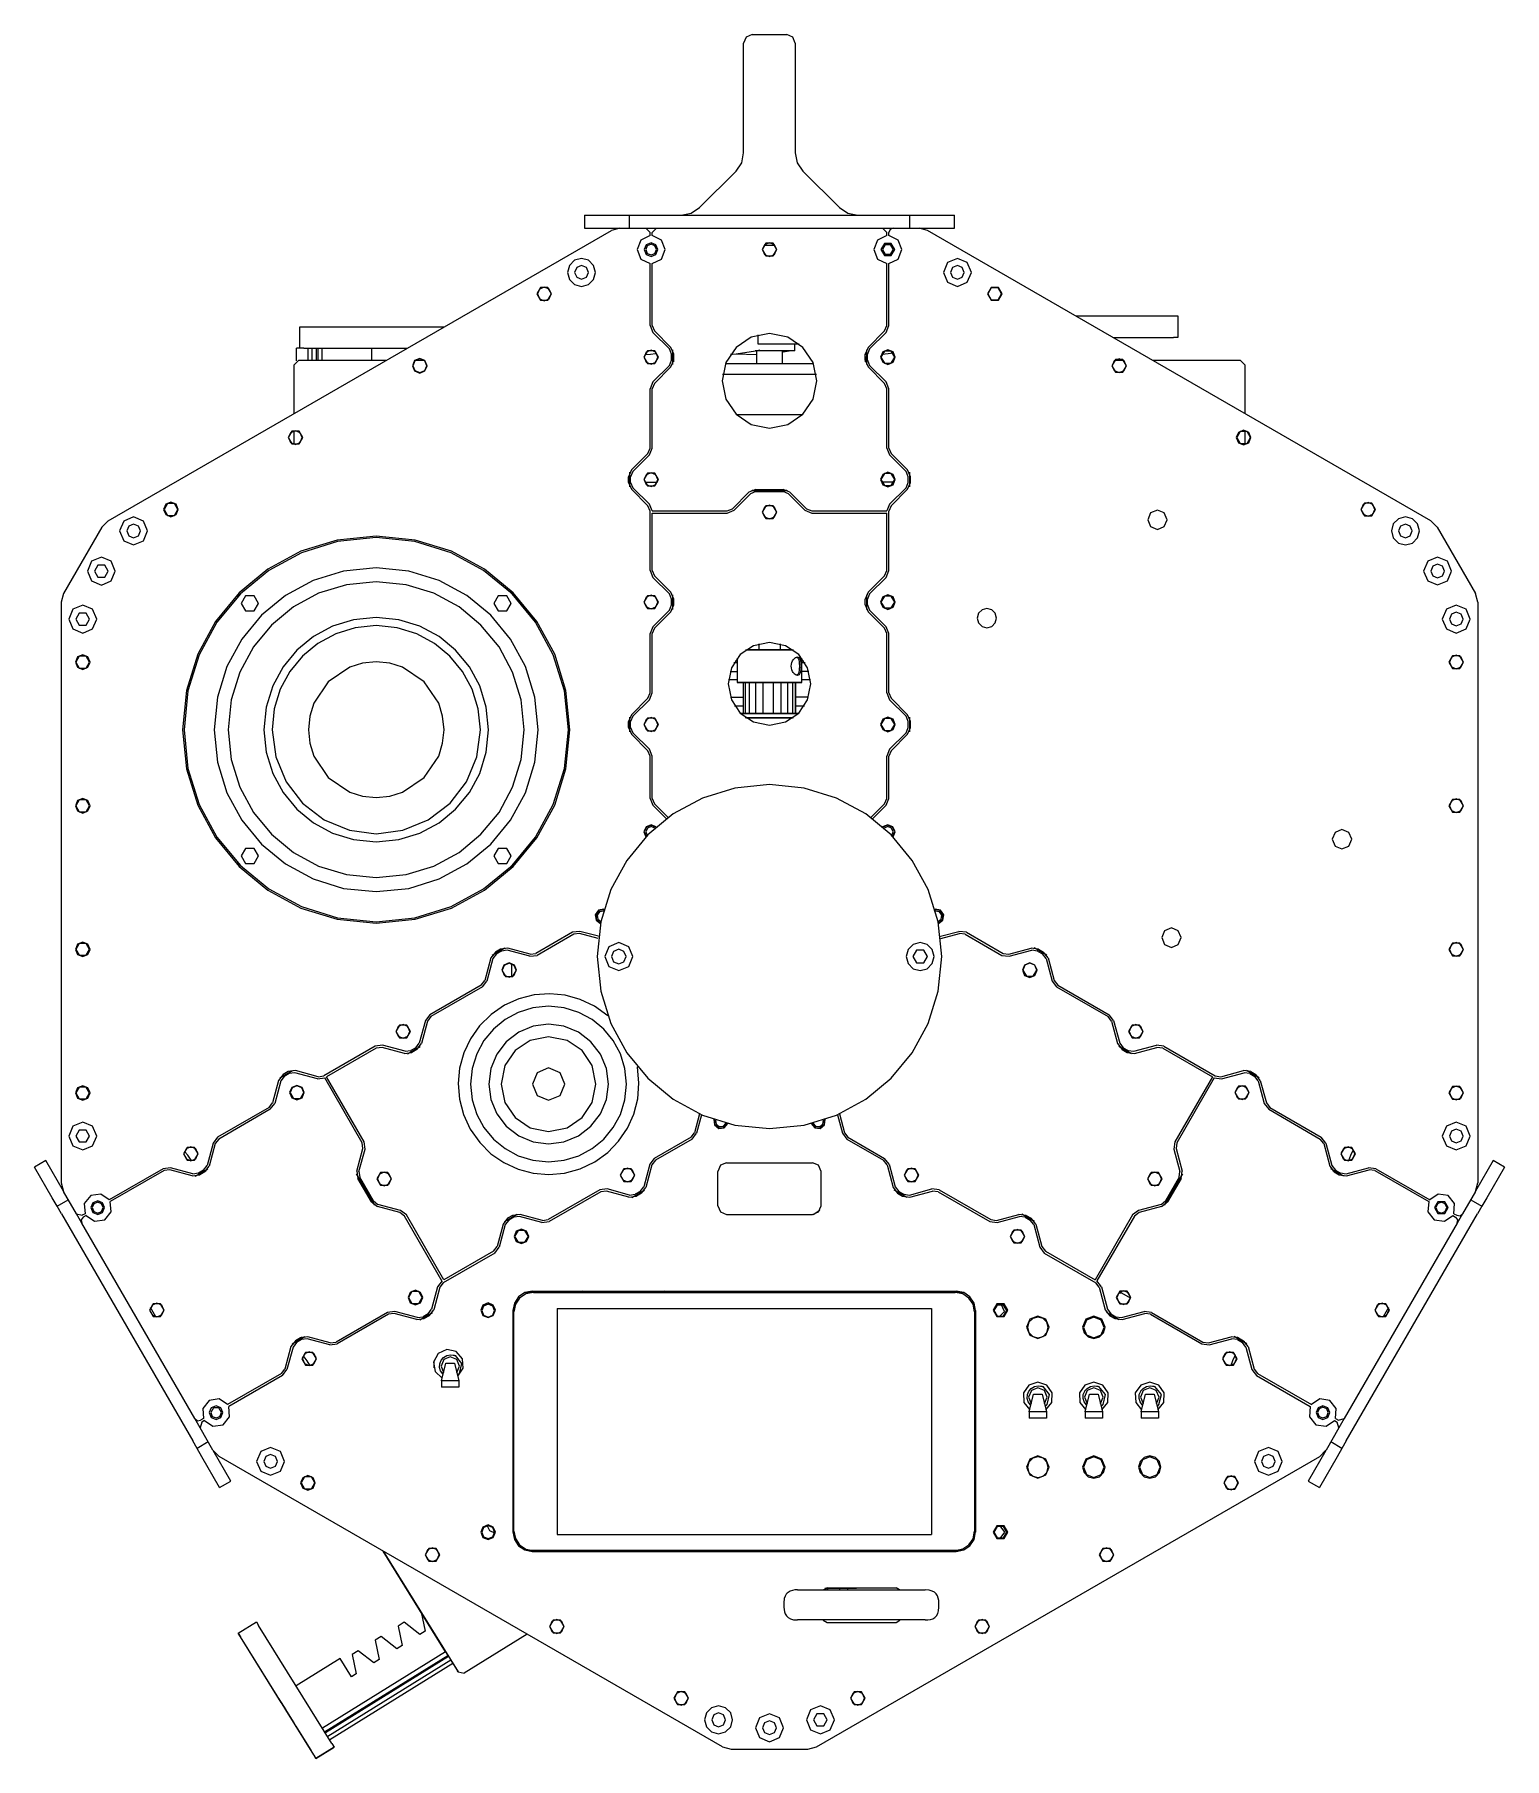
# Model space of a CAD drawing. Extents: x 0 to 85, y 10 to 110.
import ezdxf

# ---------------------------------------------------------------- set-up
doc = ezdxf.new("R2010")
doc.units = 0

msp = doc.modelspace()

# ---------------------------------------------------------------- linework, layer by layer
at = {"layer": 'Layer 1', "color": 7}
for points in [[(41.799711, 110.411709), (41.446158, 110.265261), (41.299713, 109.911707)], [(41.799624, 110.411595), (43.799607, 110.411595)], [(44.299708, 109.911707), (44.153263, 110.265261), (43.79971, 110.411708)], [(41.299827, 103.532966), (41.299827, 109.911797)], [(44.299669, 109.911797), (44.299669, 103.532966)], [(40.860373, 102.472377), (41.185532, 102.959012), (41.299713, 103.533037)], [(44.299708, 103.533037), (44.413889, 102.959012), (44.739049, 102.472377)], [(40.860354, 102.472253), (38.738928, 100.351091)], [(46.860303, 100.351091), (44.739141, 102.472253)], [(37.678397, 99.911722), (38.252423, 100.025902), (38.739058, 100.351062)], [(46.860367, 100.351062), (47.347, 100.025903), (47.921024, 99.911722)], [(32.04974, 99.911618), (32.04974, 99.16179)], [(32.04974, 99.911618), (34.102111, 99.911618)], [(34.102111, 99.911618), (34.674668, 99.911618)], [(34.674668, 99.16179), (34.674668, 99.911618)], [(34.674668, 99.911618), (35.17473, 99.911618)], [(35.17473, 99.911618), (50.424765, 99.911618)], [(50.424765, 99.911618), (50.924827, 99.911618)], [(50.924827, 99.911618), (50.924827, 99.16179)], [(50.924827, 99.911618), (51.497385, 99.911618)], [(50.924827, 99.911618), (50.924827, 99.16179)], [(51.497385, 99.911618), (53.549755, 99.911618)], [(53.549755, 99.16179), (53.549755, 99.911618)], [(4.395526, 82.157041), (33.616601, 99.027647)], [(32.04974, 99.16179), (34.102111, 99.16179)], [(34.11671, 99.161721), (33.616709, 99.027747)], [(34.116663, 99.16179), (34.102111, 99.16179)], [(34.116663, 99.16179), (35.612351, 99.16179)], [(35.86222, 98.721815), (35.328514, 98.463706), (35.112228, 97.911724), (35.328514, 97.359742), (35.86222, 97.101633)], [(36.324719, 97.911723), (36.2074, 98.194268), (35.92472, 98.311262), (35.64204, 98.194268), (35.524721, 97.911723), (35.64204, 97.629178), (35.92472, 97.512183), (36.2074, 97.629178), (36.324719, 97.911723), (36.324719, 97.911723)], [(36.324719, 97.911723), (36.2074, 98.194268), (35.92472, 98.311262), (35.64204, 98.194268), (35.524721, 97.911723), (35.64204, 97.629178), (35.92472, 97.512183), (36.2074, 97.629178), (36.324719, 97.911723), (36.324719, 97.911723)], [(35.86222, 98.911722), (35.612221, 99.161721)], [(36.237219, 97.911723), (36.145487, 98.132321), (35.92472, 98.223647), (35.703953, 98.132321), (35.612221, 97.911723), (35.703953, 97.691124), (35.92472, 97.599798), (36.145487, 97.691124), (36.237219, 97.911723), (36.237219, 97.911723)], [(35.612351, 99.16179), (36.237296, 99.16179)], [(35.612351, 99.16179), (36.237296, 99.16179)], [(35.862117, 98.721789), (35.862117, 98.911759)], [(36.237219, 99.161721), (35.98722, 98.911722)], [(35.98722, 97.101633), (36.520926, 97.359742), (36.737211, 97.911724), (36.520926, 98.463706), (35.98722, 98.721815)], [(35.987265, 98.721789), (35.987265, 98.911759)], [(36.237296, 99.16179), (49.3622, 99.16179)], [(43.22471, 97.911723), (43.012211, 98.279783), (42.587211, 98.279783), (42.374711, 97.911723), (42.587211, 97.543662), (43.012211, 97.543662), (43.22471, 97.911723), (43.22471, 97.911723)], [(43.19971, 97.911723), (43.08239, 98.194268), (42.799711, 98.311262), (42.517031, 98.194268), (42.399711, 97.911723), (42.517031, 97.629178), (42.799711, 97.512183), (43.08239, 97.629178), (43.19971, 97.911723), (43.19971, 97.911723)], [(43.19971, 97.911723), (43.08239, 98.194268), (42.799711, 98.311262), (42.517031, 98.194268), (42.399711, 97.911723), (42.517031, 97.629178), (42.799711, 97.512183), (43.08239, 97.629178), (43.19971, 97.911723), (43.19971, 97.911723)], [(49.612202, 98.721815), (49.078495, 98.463706), (48.86221, 97.911724), (49.078495, 97.359742), (49.612202, 97.101633)], [(50.074703, 97.911723), (49.874703, 98.258133), (49.474703, 98.258133), (49.274702, 97.911723), (49.474703, 97.565312), (49.874703, 97.565312), (50.074703, 97.911723), (50.074703, 97.911723)], [(50.074703, 97.911723), (49.874703, 98.258133), (49.474703, 98.258133), (49.274702, 97.911723), (49.474703, 97.565312), (49.874703, 97.565312), (50.074703, 97.911723), (50.074703, 97.911723)], [(49.3622, 99.16179), (49.987145, 99.16179)], [(49.3622, 99.16179), (49.987145, 99.16179)], [(49.612202, 98.911722), (49.362203, 99.161721)], [(49.987203, 97.911723), (49.830953, 98.182356), (49.518453, 98.182356), (49.362203, 97.911723), (49.518453, 97.64109), (49.830953, 97.64109), (49.987203, 97.911723), (49.987203, 97.911723)], [(49.612231, 98.721789), (49.612231, 98.911759)], [(49.737114, 98.721789), (49.737114, 98.911759)], [(49.987203, 99.161721), (49.810425, 99.088499), (49.737201, 98.911722)], [(49.737201, 97.101633), (50.270908, 97.359742), (50.487193, 97.911724), (50.270908, 98.463706), (49.737201, 98.721815)], [(49.987145, 99.16179), (51.482833, 99.16179)], [(51.982712, 99.027747), (51.482714, 99.161721)], [(51.497385, 99.16179), (51.482833, 99.16179)], [(51.497385, 99.16179), (53.549755, 99.16179)], [(81.205029, 82.157041), (51.98263, 99.027647)], [(32.697162, 96.584376), (32.588307, 96.990626), (32.290912, 97.288022), (31.884662, 97.396876), (31.478412, 97.288022), (31.181016, 96.990626), (31.072162, 96.584376), (31.181016, 96.178126), (31.478412, 95.88073), (31.884662, 95.771876), (32.290912, 95.88073), (32.588307, 96.178126), (32.697162, 96.584376), (32.697162, 96.584376)], [(42.48754, 98.161666), (43.111956, 98.161666)], [(54.52726, 96.584376), (54.289053, 97.158476), (53.714761, 97.396219), (53.140469, 97.158476), (52.902262, 96.584376), (53.140469, 96.010276), (53.714761, 95.772533), (54.289053, 96.010276), (54.52726, 96.584376), (54.52726, 96.584376)], [(32.284661, 96.584376), (32.167341, 96.866921), (31.884662, 96.983915), (31.601982, 96.866921), (31.484663, 96.584376), (31.601982, 96.301831), (31.884662, 96.184837), (32.167341, 96.301831), (32.284661, 96.584376), (32.284661, 96.584376)], [(32.284661, 96.584376), (32.167341, 96.866921), (31.884662, 96.983915), (31.601982, 96.866921), (31.484663, 96.584376), (31.601982, 96.301831), (31.884662, 96.184837), (32.167341, 96.301831), (32.284661, 96.584376), (32.284661, 96.584376)], [(35.862117, 93.493893), (35.862117, 97.101747)], [(35.987265, 93.493893), (35.987265, 97.101747)], [(49.612231, 93.493893), (49.612231, 97.101747)], [(49.737114, 93.493893), (49.737114, 97.101747)], [(54.114761, 96.584376), (53.997442, 96.866921), (53.714762, 96.983915), (53.432083, 96.866921), (53.314763, 96.584376), (53.432083, 96.301831), (53.714762, 96.184837), (53.997442, 96.301831), (54.114761, 96.584376), (54.114761, 96.584376)], [(54.114761, 96.584376), (53.997442, 96.866921), (53.714762, 96.983915), (53.432083, 96.866921), (53.314763, 96.584376), (53.432083, 96.301831), (53.714762, 96.184837), (53.997442, 96.301831), (54.114761, 96.584376), (54.114761, 96.584376)], [(30.1446, 95.334377), (29.9321, 95.702438), (29.5071, 95.702438), (29.294601, 95.334377), (29.5071, 94.966317), (29.9321, 94.966317), (30.1446, 95.334377), (30.1446, 95.334377)], [(30.1196, 95.334377), (30.00228, 95.616922), (29.7196, 95.733917), (29.436921, 95.616922), (29.319601, 95.334377), (29.436921, 95.051833), (29.7196, 94.934838), (30.00228, 95.051833), (30.1196, 95.334377), (30.1196, 95.334377)], [(30.1196, 95.334377), (30.00228, 95.616922), (29.7196, 95.733917), (29.436921, 95.616922), (29.319601, 95.334377), (29.436921, 95.051833), (29.7196, 94.934838), (30.00228, 95.051833), (30.1196, 95.334377), (30.1196, 95.334377)], [(56.304821, 95.334377), (56.092321, 95.702438), (55.667321, 95.702438), (55.454821, 95.334377), (55.667321, 94.966317), (56.092321, 94.966317), (56.304821, 95.334377), (56.304821, 95.334377)], [(56.279823, 95.334377), (56.079823, 95.680788), (55.679822, 95.680788), (55.479822, 95.334377), (55.679822, 94.987967), (56.079823, 94.987967), (56.279823, 95.334377), (56.279823, 95.334377)], [(56.279823, 95.334377), (56.079823, 95.680788), (55.679822, 95.680788), (55.479822, 95.334377), (55.679822, 94.987967), (56.079823, 94.987967), (56.279823, 95.334377), (56.279823, 95.334377)], [(15.514362, 92.174682), (15.514362, 93.424572)], [(15.514362, 93.424572), (15.764393, 93.424572)], [(15.764393, 93.424572), (23.839201, 93.424572)], [(23.839201, 93.424572), (23.911961, 93.424572)], [(35.86222, 93.493835), (36.026973, 93.09609)], [(35.98722, 93.493835), (36.11536, 93.184477)], [(37.072584, 92.227334), (36.115323, 93.184596)], [(48.526911, 92.227334), (49.484173, 93.184596)], [(49.484062, 93.184477), (49.612202, 93.493835)], [(49.572451, 93.09609), (49.737201, 93.493835)], [(60.597982, 94.053751), (66.264027, 94.053751)], [(66.264027, 94.053751), (66.514057, 94.053751)], [(66.514057, 94.053751), (66.514057, 92.803861)], [(15.339208, 91.444698), (15.339208, 92.174682)], [(15.514362, 92.174682), (15.339208, 92.174682)], [(15.764393, 92.174682), (15.514362, 92.174682)], [(15.764393, 92.174682), (21.746879, 92.174682)], [(16.014159, 91.465864), (16.014159, 92.174682)], [(16.235086, 91.465864), (16.235086, 92.174682)], [(16.485117, 91.465864), (16.485117, 92.174682)], [(16.56846, 92.174682), (16.56846, 91.465864)], [(16.818491, 91.465864), (16.818491, 92.174682)], [(19.714352, 91.465864), (19.714352, 92.174682)], [(36.983949, 92.138964), (36.026952, 93.09596)], [(37.237218, 91.829624), (37.072468, 92.227371)], [(45.549707, 90.286734), (45.333252, 91.35677), (44.743825, 92.230496), (43.869841, 92.819539), (42.799711, 93.035525), (41.72958, 92.819539), (40.855596, 92.230496), (40.26617, 91.35677), (40.049714, 90.286734), (40.26617, 89.216699), (40.855596, 88.342973), (41.72958, 87.75393), (42.799711, 87.537944), (43.869841, 87.75393), (44.743825, 88.342973), (45.333252, 89.216699), (45.549707, 90.286734), (45.549707, 90.286734)], [(42.117917, 92.950969), (42.117917, 92.436619)], [(42.117917, 92.436619), (42.295717, 92.436619)], [(42.295717, 92.436619), (44.514246, 92.436619)], [(44.280883, 92.036835), (44.280883, 92.436619)], [(48.526956, 92.227371), (48.362206, 91.829624)], [(48.615282, 92.138964), (49.572543, 93.09596)], [(62.763064, 92.803861), (66.264027, 92.803861)], [(66.514057, 92.803861), (66.264027, 92.803861)], [(15.189718, 88.389029), (15.189718, 91.215833)], [(15.439747, 91.465896), (15.189747, 91.215897)], [(20.519214, 91.465864), (15.439749, 91.465864)], [(22.916783, 91.161393), (22.792303, 91.461913), (22.491783, 91.586393), (22.191263, 91.461913), (22.066783, 91.161393), (22.191263, 90.860873), (22.491783, 90.736393), (22.792303, 90.860873), (22.916783, 91.161393), (22.916783, 91.161393)], [(22.891782, 91.161393), (22.774463, 91.443938), (22.491783, 91.560932), (22.209103, 91.443938), (22.091784, 91.161393), (22.209103, 90.878848), (22.491783, 90.761853), (22.774463, 90.878848), (22.891782, 91.161393), (22.891782, 91.161393)], [(22.891782, 91.161393), (22.774463, 91.443938), (22.491783, 91.560932), (22.209103, 91.443938), (22.091784, 91.161393), (22.209103, 90.878848), (22.491783, 90.761853), (22.774463, 90.878848), (22.891782, 91.161393), (22.891782, 91.161393)], [(22.751236, 91.465864), (22.232389, 91.465864)], [(36.34972, 91.661733), (36.13722, 92.029793), (35.71222, 92.029793), (35.49972, 91.661733), (35.71222, 91.293672), (36.13722, 91.293672), (36.34972, 91.661733), (36.34972, 91.661733)], [(36.324719, 91.661733), (36.2074, 91.944277), (35.92472, 92.061272), (35.64204, 91.944277), (35.524721, 91.661733), (35.64204, 91.379188), (35.92472, 91.262193), (36.2074, 91.379188), (36.324719, 91.661733), (36.324719, 91.661733)], [(36.324719, 91.661733), (36.2074, 91.944277), (35.92472, 92.061272), (35.64204, 91.944277), (35.524721, 91.661733), (35.64204, 91.379188), (35.92472, 91.262193), (36.2074, 91.379188), (36.324719, 91.661733), (36.324719, 91.661733)], [(35.558598, 91.812201), (35.58558, 91.81273), (35.881685, 91.830034), (36.172317, 91.868438), (36.248771, 91.88217)], [(35.785652, 91.286742), (36.063994, 91.286742)], [(36.026952, 90.227351), (36.983949, 91.184348)], [(37.112219, 91.829624), (36.984078, 92.138985)], [(36.984078, 91.18448), (37.112219, 91.493839)], [(37.072468, 91.096091), (37.237218, 91.493839)], [(37.112272, 91.49391), (37.112272, 91.829666)], [(37.174713, 92.08737), (37.174713, 91.236206)], [(37.174713, 92.08737), (37.174713, 91.236206)], [(37.174718, 91.700946), (37.226347, 91.383783)], [(37.174718, 91.700946), (37.226347, 91.383783)], [(37.237155, 91.49391), (37.237155, 91.829666)], [(40.238055, 91.286742), (45.36144, 91.286742)], [(40.539913, 91.830372), (40.651373, 91.838098), (40.867112, 91.85691)], [(40.865916, 91.858048), (42.049867, 91.814029)], [(40.867112, 91.856918), (41.982954, 92.036395)], [(44.280883, 92.036835), (41.976365, 92.036835)], [(41.98298, 92.036305), (42.23354, 92.096366)], [(42.049655, 92.036835), (42.049655, 91.286742)], [(43.549841, 91.286742), (43.549841, 92.036835)], [(43.550192, 91.957994), (43.594907, 91.965773), (43.950869, 92.035125)], [(48.362076, 91.49391), (48.362076, 91.829666)], [(48.362206, 91.493839), (48.526956, 91.096091)], [(48.363399, 91.836016), (48.423989, 91.830724)], [(48.372395, 91.874116), (48.425312, 91.880995)], [(48.373075, 91.383783), (48.424706, 91.700946)], [(48.373075, 91.383783), (48.424706, 91.700946)], [(48.424782, 92.08737), (48.424782, 91.236206)], [(48.424782, 92.08737), (48.424782, 91.236206)], [(48.615346, 92.138985), (48.487205, 91.829624)], [(48.487205, 91.493839), (48.615346, 91.18448)], [(48.487224, 91.49391), (48.487224, 91.829666)], [(49.572543, 90.227351), (48.615282, 91.184348)], [(50.099701, 91.661733), (49.974887, 91.961639), (49.674703, 92.085784), (49.374518, 91.961639), (49.249705, 91.661733), (49.374518, 91.361826), (49.674703, 91.237682), (49.974887, 91.361826), (50.099701, 91.661733), (50.099701, 91.661733)], [(50.074703, 91.661733), (49.874703, 92.008143), (49.474703, 92.008143), (49.274702, 91.661733), (49.474703, 91.315322), (49.874703, 91.315322), (50.074703, 91.661733), (50.074703, 91.661733)], [(50.074703, 91.661733), (49.874703, 92.008143), (49.474703, 92.008143), (49.274702, 91.661733), (49.474703, 91.315322), (49.874703, 91.315322), (50.074703, 91.661733), (50.074703, 91.661733)], [(49.312847, 91.826211), (49.340753, 91.828327), (49.69458, 91.865525), (49.982023, 91.91184)], [(49.535502, 91.286742), (49.813843, 91.286742)], [(63.532641, 91.161393), (63.320141, 91.529453), (62.895141, 91.529453), (62.682642, 91.161393), (62.895141, 90.793332), (63.320141, 90.793332), (63.532641, 91.161393), (63.532641, 91.161393)], [(63.507641, 91.161393), (63.390321, 91.443938), (63.107641, 91.560932), (62.824962, 91.443938), (62.707642, 91.161393), (62.824962, 90.878848), (63.107641, 90.761853), (63.390321, 90.878848), (63.507641, 91.161393), (63.507641, 91.161393)], [(63.507641, 91.161393), (63.390321, 91.443938), (63.107641, 91.560932), (62.824962, 91.443938), (62.707642, 91.161393), (62.824962, 90.878848), (63.107641, 90.761853), (63.390321, 90.878848), (63.507641, 91.161393), (63.507641, 91.161393)], [(63.367107, 91.465864), (62.84826, 91.465864)], [(70.159747, 91.465864), (65.080282, 91.465864)], [(70.409677, 91.215897), (70.159678, 91.465896)], [(70.409778, 91.215833), (70.409778, 88.389029)], [(36.026973, 90.227375), (35.86222, 89.829628)], [(36.115323, 90.138981), (37.072584, 91.095977)], [(40.078247, 90.682434), (45.520984, 90.682434)], [(49.484173, 90.138981), (48.526911, 91.095977)], [(49.737201, 89.829628), (49.572451, 90.227375)], [(35.862117, 86.379256), (35.862117, 89.829683)], [(36.11536, 90.138986), (35.98722, 89.829628)], [(35.987265, 86.379256), (35.987265, 89.829683)], [(49.612202, 89.829628), (49.484062, 90.138986)], [(49.612231, 86.379256), (49.612231, 89.829683)], [(49.737114, 86.379256), (49.737114, 89.829683)], [(44.708714, 88.307273), (40.890781, 88.307273)], [(15.688963, 86.988411), (15.476463, 87.356472), (15.051463, 87.356472), (14.838963, 86.988411), (15.051463, 86.62035), (15.476463, 86.62035), (15.688963, 86.988411), (15.688963, 86.988411)], [(15.663962, 86.988411), (15.546643, 87.270956), (15.263963, 87.38795), (14.981283, 87.270956), (14.863964, 86.988411), (14.981283, 86.705866), (15.263963, 86.588872), (15.546643, 86.705866), (15.663962, 86.988411), (15.663962, 86.988411)], [(15.663962, 86.988411), (15.546643, 87.270956), (15.263963, 87.38795), (14.981283, 87.270956), (14.863964, 86.988411), (14.981283, 86.705866), (15.263963, 86.588872), (15.546643, 86.705866), (15.663962, 86.988411), (15.663962, 86.988411)], [(15.189718, 86.595421), (15.189718, 87.381497)], [(70.760459, 86.988411), (70.635645, 87.288318), (70.33546, 87.412462), (70.035276, 87.288318), (69.910462, 86.988411), (70.035276, 86.688504), (70.33546, 86.56436), (70.635645, 86.688504), (70.760459, 86.988411), (70.760459, 86.988411)], [(70.735461, 86.988411), (70.53546, 87.334822), (70.13546, 87.334822), (69.93546, 86.988411), (70.13546, 86.642), (70.53546, 86.642), (70.735461, 86.988411), (70.735461, 86.988411)], [(70.735461, 86.988411), (70.53546, 87.334822), (70.13546, 87.334822), (69.93546, 86.988411), (70.13546, 86.642), (70.53546, 86.642), (70.735461, 86.988411), (70.735461, 86.988411)], [(70.409778, 87.381497), (70.409778, 86.595421)], [(35.73408, 86.069781), (35.86222, 86.37914)], [(35.822467, 85.981392), (35.98722, 86.37914)], [(49.612202, 86.37914), (49.776955, 85.981392)], [(49.737201, 86.37914), (49.865344, 86.069781)], [(34.777062, 85.112697), (35.734059, 86.069694)], [(34.865433, 85.024327), (35.822429, 85.981323)], [(50.734063, 85.024327), (49.777066, 85.981323)], [(50.822433, 85.112697), (49.865437, 86.069694)], [(34.776975, 85.112676), (34.612222, 84.714929)], [(34.612222, 84.379141), (34.776975, 83.981396)], [(34.612227, 84.379273), (34.612227, 84.715029)], [(34.674668, 84.972733), (34.674668, 84.12157)], [(34.674668, 84.972733), (34.674668, 84.12157)], [(34.73711, 84.379273), (34.73711, 84.715029)], [(34.865361, 85.024287), (34.737221, 84.714929)], [(34.737221, 84.379141), (34.865361, 84.069783)], [(36.34972, 84.547035), (36.13722, 84.915095), (35.71222, 84.915095), (35.49972, 84.547035), (35.71222, 84.178974), (36.13722, 84.178974), (36.34972, 84.547035), (36.34972, 84.547035)], [(36.324719, 84.547035), (36.2074, 84.82958), (35.92472, 84.946574), (35.64204, 84.82958), (35.524721, 84.547035), (35.64204, 84.26449), (35.92472, 84.147495), (36.2074, 84.26449), (36.324719, 84.547035), (36.324719, 84.547035)], [(36.324719, 84.547035), (36.2074, 84.82958), (35.92472, 84.946574), (35.64204, 84.82958), (35.524721, 84.547035), (35.64204, 84.26449), (35.92472, 84.147495), (36.2074, 84.26449), (36.324719, 84.547035), (36.324719, 84.547035)], [(35.552819, 84.399646), (36.296562, 84.399646)], [(50.099701, 84.547035), (49.974887, 84.846942), (49.674703, 84.971086), (49.374518, 84.846942), (49.249705, 84.547035), (49.374518, 84.247128), (49.674703, 84.122984), (49.974887, 84.247128), (50.099701, 84.547035), (50.099701, 84.547035)], [(50.074703, 84.547035), (49.874703, 84.893445), (49.474703, 84.893445), (49.274702, 84.547035), (49.474703, 84.200624), (49.874703, 84.200624), (50.074703, 84.547035), (50.074703, 84.547035)], [(50.074703, 84.547035), (49.874703, 84.893445), (49.474703, 84.893445), (49.274702, 84.547035), (49.474703, 84.200624), (49.874703, 84.200624), (50.074703, 84.547035), (50.074703, 84.547035)], [(50.046412, 84.399646), (49.302933, 84.399646)], [(50.8622, 84.714929), (50.73406, 85.024287)], [(50.73406, 84.069783), (50.8622, 84.379141)], [(50.9872, 84.714929), (50.822449, 85.112676)], [(50.822449, 83.981396), (50.9872, 84.379141)], [(50.862121, 84.379273), (50.862121, 84.715029)], [(50.924827, 84.972733), (50.924827, 84.12157)], [(50.924827, 84.972733), (50.924827, 84.12157)], [(50.987269, 84.379273), (50.987269, 84.715029)], [(8.461142, 82.815426), (8.336308, 83.115296), (8.036144, 83.23942), (7.73598, 83.115296), (7.611146, 82.815426), (7.73598, 82.515557), (8.036144, 82.391433), (8.336308, 82.515557), (8.461142, 82.815426), (8.461142, 82.815426)], [(8.436145, 82.815426), (8.236144, 83.161837), (7.836144, 83.161837), (7.636143, 82.815426), (7.836144, 82.469016), (8.236144, 82.469016), (8.436145, 82.815426), (8.436145, 82.815426)], [(8.436145, 82.815426), (8.236144, 83.161837), (7.836144, 83.161837), (7.636143, 82.815426), (7.836144, 82.469016), (8.236144, 82.469016), (8.436145, 82.815426), (8.436145, 82.815426)], [(35.734059, 83.024344), (34.777062, 83.981341)], [(35.822429, 83.112715), (34.865433, 84.069711)], [(40.651863, 82.852365), (41.609124, 83.809362)], [(40.740234, 82.763994), (41.697495, 83.720991)], [(42.006819, 83.974242), (41.609071, 83.809489)], [(42.006819, 83.849242), (41.697461, 83.721102)], [(41.749089, 83.911755), (43.850407, 83.911755)], [(41.749089, 83.911755), (43.850407, 83.911755)], [(41.793803, 83.932393), (43.805692, 83.932393)], [(42.006793, 83.974197), (43.592703, 83.974197)], [(42.006793, 83.849314), (43.592703, 83.849314)], [(43.99035, 83.809489), (43.592602, 83.974242)], [(43.901964, 83.721102), (43.592602, 83.849242)], [(43.902001, 83.720991), (44.858997, 82.763994)], [(43.990371, 83.809362), (44.947368, 82.852365)], [(49.777066, 83.112715), (50.734063, 84.069711)], [(49.865437, 83.024344), (50.822433, 83.981341)], [(77.988281, 82.815426), (77.775782, 83.183487), (77.350782, 83.183487), (77.138282, 82.815426), (77.350782, 82.447366), (77.775782, 82.447366), (77.988281, 82.815426), (77.988281, 82.815426)], [(77.963278, 82.815426), (77.845584, 83.097282), (77.563282, 83.2139), (77.280979, 83.097282), (77.163285, 82.815426), (77.280979, 82.533571), (77.563282, 82.416953), (77.845584, 82.533571), (77.963278, 82.815426), (77.963278, 82.815426)], [(77.963278, 82.815426), (77.845584, 83.097282), (77.563282, 83.2139), (77.280979, 83.097282), (77.163285, 82.815426), (77.280979, 82.533571), (77.563282, 82.416953), (77.845584, 82.533571), (77.963278, 82.815426), (77.963278, 82.815426)], [(4.395605, 82.156935), (4.029578, 81.790908)], [(6.683581, 81.565428), (6.445374, 82.139527), (5.871082, 82.377271), (5.296791, 82.139527), (5.058584, 81.565428), (5.296791, 80.991328), (5.871082, 80.753585), (6.445374, 80.991328), (6.683581, 81.565428), (6.683581, 81.565428)], [(35.86222, 82.71493), (35.73408, 83.024288)], [(35.987143, 82.724243), (35.822467, 83.112677)], [(35.862117, 79.264355), (35.862117, 82.715046)], [(35.987265, 82.724307), (40.342565, 82.724307)], [(35.987265, 82.599159), (40.342565, 82.599159)], [(35.987265, 79.264355), (35.987265, 82.599159)], [(40.342608, 82.724243), (40.651966, 82.852383)], [(40.342608, 82.599244), (40.740355, 82.763994)], [(43.22471, 82.661743), (43.012211, 83.029804), (42.587211, 83.029804), (42.374711, 82.661743), (42.587211, 82.293683), (43.012211, 82.293683), (43.22471, 82.661743), (43.22471, 82.661743)], [(43.19971, 82.661743), (43.08239, 82.944288), (42.799711, 83.061283), (42.517031, 82.944288), (42.399711, 82.661743), (42.517031, 82.379199), (42.799711, 82.262204), (43.08239, 82.379199), (43.19971, 82.661743), (43.19971, 82.661743)], [(43.19971, 82.661743), (43.08239, 82.944288), (42.799711, 83.061283), (42.517031, 82.944288), (42.399711, 82.661743), (42.517031, 82.379199), (42.799711, 82.262204), (43.08239, 82.379199), (43.19971, 82.661743), (43.19971, 82.661743)], [(44.859069, 82.763994), (45.256816, 82.599244)], [(44.947455, 82.852383), (45.256816, 82.724243)], [(45.25693, 82.724307), (49.612231, 82.724307)], [(45.25693, 82.599159), (49.612231, 82.599159)], [(49.612231, 79.264355), (49.612231, 82.599159)], [(49.776955, 83.112677), (49.612281, 82.724243)], [(49.737114, 79.264355), (49.737114, 82.715046)], [(49.865344, 83.024288), (49.737201, 82.71493)], [(65.892348, 82.214328), (65.727596, 82.612075), (65.329849, 82.776828), (64.932102, 82.612075), (64.767349, 82.214328), (64.932102, 81.816581), (65.329849, 81.651829), (65.727596, 81.816581), (65.892348, 82.214328), (65.892348, 82.214328)], [(80.540846, 81.565428), (80.43199, 81.971682), (80.134592, 82.26908), (79.728338, 82.377936), (79.322084, 82.26908), (79.024685, 81.971682), (78.91583, 81.565428), (79.024685, 81.159174), (79.322084, 80.861775), (79.728338, 80.75292), (80.134592, 80.861775), (80.43199, 81.159174), (80.540846, 81.565428), (80.540846, 81.565428)], [(81.569836, 81.790908), (81.203811, 82.156935)], [(4.029607, 81.790858), (1.797585, 77.924771)], [(6.271083, 81.565428), (6.153763, 81.847973), (5.871084, 81.964967), (5.588404, 81.847973), (5.471085, 81.565428), (5.588404, 81.282883), (5.871084, 81.165888), (6.153763, 81.282883), (6.271083, 81.565428), (6.271083, 81.565428)], [(6.271083, 81.565428), (6.153763, 81.847973), (5.871084, 81.964967), (5.588404, 81.847973), (5.471085, 81.565428), (5.588404, 81.282883), (5.871084, 81.165888), (6.153763, 81.282883), (6.271083, 81.565428), (6.271083, 81.565428)], [(31.210388, 70.015896), (30.981527, 72.282893), (30.325812, 74.394344), (29.288471, 76.305028), (27.914734, 77.969722), (26.249829, 79.343204), (24.338986, 80.380251), (22.227434, 81.035643), (19.960402, 81.264156), (17.69337, 81.035643), (15.581818, 80.380251), (13.670976, 79.343204), (12.006071, 77.969722), (10.632334, 76.305028), (9.594993, 74.394344), (8.939277, 72.282893), (8.710417, 70.015896), (8.939277, 67.748899), (9.594993, 65.637447), (10.632334, 63.726764), (12.006071, 62.06207), (13.670976, 60.688588), (15.581818, 59.65154), (17.69337, 58.996148), (19.960402, 58.767635), (22.227434, 58.996148), (24.338986, 59.65154), (26.249829, 60.688588), (27.914734, 62.06207), (29.288471, 63.726764), (30.325812, 65.637447), (30.981527, 67.748899), (31.210388, 70.015896), (31.210388, 70.015896)], [(31.122888, 70.015896), (30.895435, 72.26493), (30.244578, 74.359605), (29.215182, 76.255072), (27.852113, 77.906481), (26.200235, 79.268982), (24.304414, 80.297725), (22.209515, 80.947861), (19.960402, 81.174539), (17.71129, 80.947861), (15.61639, 80.297725), (13.720569, 79.268982), (12.068691, 77.906481), (10.705622, 76.255072), (9.676226, 74.359605), (9.02537, 72.26493), (8.797917, 70.015896), (9.02537, 67.766862), (9.676226, 65.672186), (10.705622, 63.776719), (12.068691, 62.12531), (13.720569, 60.76281), (15.61639, 59.734067), (17.71129, 59.083931), (19.960402, 58.857252), (22.209515, 59.083931), (24.304414, 59.734067), (26.200235, 60.76281), (27.852113, 62.12531), (29.215182, 63.776719), (30.244578, 65.672186), (30.895435, 67.766862), (31.122888, 70.015896), (31.122888, 70.015896)], [(80.128334, 81.565428), (80.01064, 81.847283), (79.728338, 81.963901), (79.446036, 81.847283), (79.328341, 81.565428), (79.446036, 81.283572), (79.728338, 81.166954), (80.01064, 81.283572), (80.128334, 81.565428), (80.128334, 81.565428)], [(80.128334, 81.565428), (80.01064, 81.847283), (79.728338, 81.963901), (79.446036, 81.847283), (79.328341, 81.565428), (79.446036, 81.283572), (79.728338, 81.166954), (80.01064, 81.283572), (80.128334, 81.565428), (80.128334, 81.565428)], [(81.570153, 81.790858), (83.800588, 77.924771)], [(4.808585, 79.232899), (4.570378, 79.806998), (3.996086, 80.044742), (3.421794, 79.806998), (3.183587, 79.232899), (3.421794, 78.658799), (3.996086, 78.421055), (4.570378, 78.658799), (4.808585, 79.232899), (4.808585, 79.232899)], [(4.396086, 79.232899), (4.196086, 79.579309), (3.796086, 79.579309), (3.596085, 79.232899), (3.796086, 78.886488), (4.196086, 78.886488), (4.396086, 79.232899), (4.396086, 79.232899)], [(4.396086, 79.232899), (4.196086, 79.579309), (3.796086, 79.579309), (3.596085, 79.232899), (3.796086, 78.886488), (4.196086, 78.886488), (4.396086, 79.232899), (4.396086, 79.232899)], [(29.372891, 70.015896), (29.181387, 71.912596), (28.632756, 73.679154), (27.76484, 75.277737), (26.615479, 76.67051), (25.222514, 77.819638), (23.623785, 78.687286), (21.857134, 79.23562), (19.960402, 79.426806), (18.06367, 79.23562), (16.297019, 78.687286), (14.698291, 77.819638), (13.305326, 76.67051), (12.155964, 75.277737), (11.288048, 73.679154), (10.739418, 71.912596), (10.547914, 70.015896), (10.739418, 68.119196), (11.288048, 66.352637), (12.155964, 64.754054), (13.305326, 63.361281), (14.698291, 62.212154), (16.297019, 61.344505), (18.06367, 60.796171), (19.960402, 60.604985), (21.857134, 60.796171), (23.623785, 61.344505), (25.222514, 62.212154), (26.615479, 63.361281), (27.76484, 64.754054), (28.632756, 66.352637), (29.181387, 68.119196), (29.372891, 70.015896), (29.372891, 70.015896)], [(35.86222, 79.264442), (36.026973, 78.866697)], [(35.98722, 79.264442), (36.11536, 78.955084)], [(49.484062, 78.955084), (49.612202, 79.264442)], [(49.572451, 78.866697), (49.737201, 79.264442)], [(82.41584, 79.232899), (82.17694, 79.805726), (81.603345, 80.042775), (81.02975, 79.805726), (80.79085, 79.232899), (81.02975, 78.660071), (81.603345, 78.423022), (82.17694, 78.660071), (82.41584, 79.232899), (82.41584, 79.232899)], [(82.003328, 79.232899), (81.885634, 79.514754), (81.603332, 79.631372), (81.321029, 79.514754), (81.203335, 79.232899), (81.321029, 78.951043), (81.603332, 78.834425), (81.885634, 78.951043), (82.003328, 79.232899), (82.003328, 79.232899)], [(82.003328, 79.232899), (81.885634, 79.514754), (81.603332, 79.631372), (81.321029, 79.514754), (81.203335, 79.232899), (81.321029, 78.951043), (81.603332, 78.834425), (81.885634, 78.951043), (82.003328, 79.232899), (82.003328, 79.232899)], [(28.560393, 70.015896), (28.385409, 71.74886), (27.884129, 73.362916), (27.091129, 74.823496), (26.040981, 76.096032), (24.768261, 77.145956), (23.307542, 77.9387), (21.693398, 78.439697), (19.960404, 78.614377), (18.227409, 78.439697), (16.613265, 77.9387), (15.152546, 77.145956), (13.879826, 76.096032), (12.829678, 74.823496), (12.036678, 73.362916), (11.535398, 71.74886), (11.360414, 70.015896), (11.535398, 68.282932), (12.036678, 66.668876), (12.829678, 65.208296), (13.879826, 63.93576), (15.152546, 62.885835), (16.613265, 62.093091), (18.227409, 61.592095), (19.960404, 61.417414), (21.693398, 61.592095), (23.307542, 62.093091), (24.768261, 62.885835), (26.040981, 63.93576), (27.091129, 65.208296), (27.884129, 66.668876), (28.385409, 68.282932), (28.560393, 70.015896), (28.560393, 70.015896)], [(36.983949, 77.90969), (36.026952, 78.866687)], [(37.072584, 77.998061), (36.115323, 78.955057)], [(48.526911, 77.998061), (49.484173, 78.955057)], [(48.615282, 77.90969), (49.572543, 78.866687)], [(1.663441, 77.424974), (1.663441, 43.683233)], [(1.797532, 77.924887), (1.663558, 77.424889)], [(3.726054, 76.442839), (3.487819, 77.016889), (2.913555, 77.254605), (2.339291, 77.016889), (2.101056, 76.442839), (2.339291, 75.868789), (2.913555, 75.631073), (3.487819, 75.868789), (3.726054, 76.442839), (3.726054, 76.442839)], [(12.249741, 78.087251), (11.889048, 77.726559)], [(13.12418, 77.352121), (12.87418, 77.785133), (12.37418, 77.785133), (12.12418, 77.352121), (12.37418, 76.919108), (12.87418, 76.919108), (13.12418, 77.352121), (13.12418, 77.352121)], [(27.796627, 77.352121), (27.546627, 77.785133), (27.046627, 77.785133), (26.796628, 77.352121), (27.046627, 76.919108), (27.546627, 76.919108), (27.796627, 77.352121), (27.796627, 77.352121)], [(28.031759, 77.726559), (27.671064, 78.087251)], [(36.34972, 77.43234), (36.13722, 77.8004), (35.71222, 77.8004), (35.49972, 77.43234), (35.71222, 77.064279), (36.13722, 77.064279), (36.34972, 77.43234), (36.34972, 77.43234)], [(36.324719, 77.43234), (36.2074, 77.714885), (35.92472, 77.831879), (35.64204, 77.714885), (35.524721, 77.43234), (35.64204, 77.149795), (35.92472, 77.0328), (36.2074, 77.149795), (36.324719, 77.43234), (36.324719, 77.43234)], [(36.324719, 77.43234), (36.2074, 77.714885), (35.92472, 77.831879), (35.64204, 77.714885), (35.524721, 77.43234), (35.64204, 77.149795), (35.92472, 77.0328), (36.2074, 77.149795), (36.324719, 77.43234), (36.324719, 77.43234)], [(37.112219, 77.600231), (36.984078, 77.909589)], [(36.984078, 76.955088), (37.112219, 77.264446)], [(37.237218, 77.600231), (37.072468, 77.997979)], [(37.072468, 76.866698), (37.237218, 77.264446)], [(37.112272, 77.264372), (37.112272, 77.600128)], [(37.174713, 77.857832), (37.174713, 77.006668)], [(37.174713, 77.857832), (37.174713, 77.006668)], [(37.237155, 77.264372), (37.237155, 77.600128)], [(48.362076, 77.264372), (48.362076, 77.600128)], [(48.526956, 77.997979), (48.362206, 77.600231)], [(48.362206, 77.264446), (48.526956, 76.866698)], [(48.424782, 77.857832), (48.424782, 77.006668)], [(48.424782, 77.857832), (48.424782, 77.006668)], [(48.615346, 77.909589), (48.487205, 77.600231)], [(48.487205, 77.264446), (48.615346, 76.955088)], [(48.487224, 77.264372), (48.487224, 77.600128)], [(50.099701, 77.43234), (49.974887, 77.732246), (49.674703, 77.856391), (49.374518, 77.732246), (49.249705, 77.43234), (49.374518, 77.132433), (49.674703, 77.008289), (49.974887, 77.132433), (50.099701, 77.43234), (50.099701, 77.43234)], [(50.074703, 77.43234), (49.874703, 77.77875), (49.474703, 77.77875), (49.274702, 77.43234), (49.474703, 77.085929), (49.874703, 77.085929), (50.074703, 77.43234), (50.074703, 77.43234)], [(50.074703, 77.43234), (49.874703, 77.77875), (49.474703, 77.77875), (49.274702, 77.43234), (49.474703, 77.085929), (49.874703, 77.085929), (50.074703, 77.43234), (50.074703, 77.43234)], [(83.498355, 76.442839), (83.259455, 77.015666), (82.68586, 77.252715), (82.112264, 77.015666), (81.873365, 76.442839), (82.112264, 75.870012), (82.68586, 75.632963), (83.259455, 75.870012), (83.498355, 76.442839), (83.498355, 76.442839)], [(83.935869, 77.424889), (83.801884, 77.924887)], [(83.935525, 77.424974), (83.935525, 43.683233)], [(3.313556, 76.442839), (3.113555, 76.78925), (2.713555, 76.78925), (2.513555, 76.442839), (2.713555, 76.096428), (3.113555, 76.096428), (3.313556, 76.442839), (3.313556, 76.442839)], [(3.313556, 76.442839), (3.113555, 76.78925), (2.713555, 76.78925), (2.513555, 76.442839), (2.713555, 76.096428), (3.113555, 76.096428), (3.313556, 76.442839), (3.313556, 76.442839)], [(26.485396, 70.015896), (26.352602, 71.330706), (25.972251, 72.555295), (25.370576, 73.66344), (24.573805, 74.628913), (23.608172, 75.425488), (22.499907, 76.026941), (21.27524, 76.407045), (19.960404, 76.539574), (18.645567, 76.407045), (17.420901, 76.026941), (16.312635, 75.425488), (15.347002, 74.628913), (14.550232, 73.66344), (13.948556, 72.555295), (13.568205, 71.330706), (13.435411, 70.015896), (13.568205, 68.701086), (13.948556, 67.476496), (14.550232, 66.368352), (15.347002, 65.402879), (16.312635, 64.606303), (17.420901, 64.00485), (18.645567, 63.624746), (19.960404, 63.492217), (21.27524, 63.624746), (22.499907, 64.00485), (23.608172, 64.606303), (24.573805, 65.402879), (25.370576, 66.368352), (25.972251, 67.476496), (26.352602, 68.701086), (26.485396, 70.015896), (26.485396, 70.015896)], [(27.509232, 76.899512), (27.084047, 76.899512)], [(36.026952, 75.998078), (36.983949, 76.955074)], [(36.115323, 75.909707), (37.072584, 76.866704)], [(49.484173, 75.909707), (48.526911, 76.866704)], [(49.572543, 75.998078), (48.615282, 76.955074)], [(55.987194, 76.495584), (55.911834, 76.776833), (55.705944, 76.982723), (55.424695, 77.058083), (55.143445, 76.982723), (54.937556, 76.776833), (54.862195, 76.495584), (54.937556, 76.214334), (55.143445, 76.008445), (55.424695, 75.933084), (55.705944, 76.008445), (55.911834, 76.214334), (55.987194, 76.495584), (55.987194, 76.495584)], [(83.08587, 76.442839), (82.968175, 76.724694), (82.685873, 76.841313), (82.403571, 76.724694), (82.285877, 76.442839), (82.403571, 76.160984), (82.685873, 76.044365), (82.968175, 76.160984), (83.08587, 76.442839), (83.08587, 76.442839)], [(83.08587, 76.442839), (82.968175, 76.724694), (82.685873, 76.841313), (82.403571, 76.724694), (82.285877, 76.442839), (82.403571, 76.160984), (82.685873, 76.044365), (82.968175, 76.160984), (83.08587, 76.442839), (83.08587, 76.442839)], [(26.009102, 70.015896), (25.886214, 71.234919), (25.533765, 72.370322), (24.976079, 73.39778), (24.237479, 74.292971), (23.342288, 75.031571), (22.31483, 75.589257), (21.179427, 75.941706), (19.960404, 76.064594), (18.74138, 75.941706), (17.605977, 75.589257), (16.578519, 75.031571), (15.683328, 74.292971), (14.944728, 73.39778), (14.387042, 72.370322), (14.034594, 71.234919), (13.911706, 70.015896), (14.121084, 68.437684), (14.722077, 66.991547), (15.673972, 65.748003), (16.936055, 64.77757), (18.407516, 64.169791), (19.960404, 63.967198), (21.513292, 64.169791), (22.984753, 64.77757), (24.246835, 65.748003), (25.19873, 66.991547), (25.799723, 68.437684), (26.009102, 70.015896), (26.009102, 70.015896)], [(35.862117, 72.149718), (35.862117, 75.600145)], [(36.026973, 75.99798), (35.86222, 75.600235)], [(36.11536, 75.909593), (35.98722, 75.600235)], [(35.987265, 72.149718), (35.987265, 75.600145)], [(49.612202, 75.600235), (49.484062, 75.909593)], [(49.737201, 75.600235), (49.572451, 75.99798)], [(49.612231, 72.149718), (49.612231, 75.600145)], [(49.737114, 72.149718), (49.737114, 75.600145)], [(3.338554, 73.942842), (3.213729, 74.24273), (2.913555, 74.366864), (2.613381, 74.24273), (2.488557, 73.942842), (2.613381, 73.642954), (2.913555, 73.51882), (3.213729, 73.642954), (3.338554, 73.942842), (3.338554, 73.942842)], [(3.313556, 73.942842), (3.113555, 74.289253), (2.713555, 74.289253), (2.513555, 73.942842), (2.713555, 73.596431), (3.113555, 73.596431), (3.313556, 73.942842), (3.313556, 73.942842)], [(3.313556, 73.942842), (3.113555, 74.289253), (2.713555, 74.289253), (2.513555, 73.942842), (2.713555, 73.596431), (3.113555, 73.596431), (3.313556, 73.942842), (3.313556, 73.942842)], [(45.199709, 72.679373), (45.010781, 73.613199), (44.496368, 74.375699), (43.733626, 74.889754), (42.799712, 75.078243), (41.865798, 74.889754), (41.103056, 74.375699), (40.588643, 73.613199), (40.399715, 72.679373), (40.588643, 71.745548), (41.103056, 70.983048), (41.865798, 70.468993), (42.799712, 70.280503), (43.733626, 70.468993), (44.496368, 70.983048), (45.010781, 71.745548), (45.199709, 72.679373), (45.199709, 72.679373)], [(40.924648, 74.177482), (40.924648, 72.782336)], [(44.194629, 74.6323), (41.404866, 74.6323)], [(41.477627, 74.682306), (44.121869, 74.682306)], [(42.174803, 74.996631), (42.174803, 74.682306)], [(43.424693, 74.996631), (43.424693, 74.682306)], [(44.168584, 74.069601), (44.186417, 74.096218), (44.304217, 74.214667), (44.42352, 74.257344)], [(44.423507, 74.257344), (44.521056, 74.21468), (44.586032, 74.096117), (44.620142, 73.918442), (44.628053, 73.814405), (44.630435, 73.707657), (44.628053, 73.600895), (44.620142, 73.496517), (44.585987, 73.318368), (44.521061, 73.199861), (44.423541, 73.157343), (44.423525, 73.157343), (44.304153, 73.199935), (44.186377, 73.318535), (44.16865, 73.345059)], [(44.266419, 74.164515), (44.171566, 74.067053)], [(44.380205, 74.207343), (44.266419, 74.164515)], [(44.380208, 73.207343), (44.380221, 73.207343), (44.45595, 73.236995), (44.491327, 73.282141), (44.520662, 73.353727), (44.540797, 73.44605), (44.551697, 73.540459), (44.556724, 73.707628), (44.551644, 73.874376), (44.54077, 73.968594), (44.520715, 74.060774), (44.491402, 74.132429), (44.456016, 74.177636), (44.380205, 74.207343)], [(44.674583, 72.782336), (44.674583, 74.177482)], [(83.110873, 73.942842), (82.898373, 74.310902), (82.473373, 74.310902), (82.260873, 73.942842), (82.473373, 73.574781), (82.898373, 73.574781), (83.110873, 73.942842), (83.110873, 73.942842)], [(83.08587, 73.942842), (82.968175, 74.224697), (82.685873, 74.341316), (82.403571, 74.224697), (82.285877, 73.942842), (82.403571, 73.660986), (82.685873, 73.544368), (82.968175, 73.660986), (83.08587, 73.942842), (83.08587, 73.942842)], [(83.08587, 73.942842), (82.968175, 74.224697), (82.685873, 74.341316), (82.403571, 74.224697), (82.285877, 73.942842), (82.403571, 73.660986), (82.685873, 73.544368), (82.968175, 73.660986), (83.08587, 73.942842), (83.08587, 73.942842)], [(23.897899, 70.015896), (23.817903, 70.809438), (23.588471, 71.548546), (22.744633, 72.800125), (21.493054, 73.643963), (20.753946, 73.873395), (19.960404, 73.953391), (19.166861, 73.873395), (18.427753, 73.643963), (17.176174, 72.800125), (16.332337, 71.548546), (16.102905, 70.809438), (16.022909, 70.015896), (16.102905, 69.222353), (16.332337, 68.483245), (17.176174, 67.231666), (18.427753, 66.387829), (19.166861, 66.158397), (19.960404, 66.078401), (20.753946, 66.158397), (21.493054, 66.387829), (22.744633, 67.231666), (23.588471, 68.483245), (23.817903, 69.222353), (23.897899, 70.015896), (23.897899, 70.015896)], [(40.510311, 73.399608), (40.924648, 73.399608)], [(40.924648, 73.89967), (40.73309, 73.89967)], [(40.820402, 74.036724), (40.924648, 74.036724)], [(44.141446, 73.3928), (44.098845, 73.496546), (44.073948, 73.600657), (44.065481, 73.707472), (44.073842, 73.814138), (44.098819, 73.9184), (44.141086, 74.021323)], [(44.141184, 74.021378), (44.1687, 74.069532)], [(44.1687, 73.345104), (44.141448, 73.392729)], [(44.171595, 73.347591), (44.228176, 73.28222), (44.28627, 73.237024), (44.380208, 73.207343)], [(44.674583, 74.036724), (44.779093, 74.036724)], [(44.866406, 73.89967), (44.674583, 73.89967)], [(45.089184, 73.399608), (44.674583, 73.399608)], [(35.73408, 71.840389), (35.86222, 72.149747)], [(35.822467, 71.751999), (35.98722, 72.149747)], [(40.924648, 72.911717), (40.411092, 72.911717)], [(40.924648, 72.782336), (40.974654, 72.73233)], [(40.924648, 72.782336), (44.674583, 72.782336)], [(44.624841, 72.73233), (40.974654, 72.73233)], [(41.27575, 72.73233), (41.27575, 70.982378)], [(41.382641, 72.73233), (41.382641, 70.982378)], [(41.62447, 72.73233), (41.62447, 70.982378)], [(41.977688, 72.73233), (41.977688, 70.982378)], [(42.407636, 72.73233), (42.407636, 70.982378)], [(43.038402, 70.982378), (43.038402, 72.73233)], [(43.485018, 70.982378), (43.485018, 72.73233)], [(43.868134, 70.982378), (43.868134, 72.73233)], [(44.150444, 70.982378), (44.150444, 72.73233)], [(44.303902, 70.982378), (44.303902, 72.73233)], [(44.323746, 70.982378), (44.323746, 72.73233)], [(44.624841, 72.73233), (44.674583, 72.782336)], [(45.188403, 72.911717), (44.674583, 72.911717)], [(49.612202, 72.149747), (49.776955, 71.751999)], [(49.737201, 72.149747), (49.865344, 71.840389)], [(34.777062, 70.883159), (35.734059, 71.84042)], [(34.865433, 70.794788), (35.822429, 71.75205)], [(40.52989, 71.899422), (41.27575, 71.899422)], [(40.769338, 71.399625), (41.27575, 71.399625)], [(45.069605, 71.899422), (44.323746, 71.899422)], [(44.323746, 71.399625), (44.829893, 71.399625)], [(50.734063, 70.794788), (49.777066, 71.75205)], [(50.822433, 70.883159), (49.865437, 71.84042)], [(34.776975, 70.883281), (34.612222, 70.485536)], [(34.612222, 70.149748), (34.776975, 69.752001)], [(34.612227, 70.149735), (34.612227, 70.485491)], [(34.674668, 70.743195), (34.674668, 69.892031)], [(34.674668, 70.743195), (34.674668, 69.892031)], [(34.73711, 70.149735), (34.73711, 70.485491)], [(34.865361, 70.794894), (34.737221, 70.485536)], [(34.737221, 70.149748), (34.865361, 69.84039)], [(36.34972, 70.317642), (36.13722, 70.685703), (35.71222, 70.685703), (35.49972, 70.317642), (35.71222, 69.949582), (36.13722, 69.949582), (36.34972, 70.317642), (36.34972, 70.317642)], [(36.324719, 70.317642), (36.2074, 70.600187), (35.92472, 70.717181), (35.64204, 70.600187), (35.524721, 70.317642), (35.64204, 70.035097), (35.92472, 69.918103), (36.2074, 70.035097), (36.324719, 70.317642), (36.324719, 70.317642)], [(36.324719, 70.317642), (36.2074, 70.600187), (35.92472, 70.717181), (35.64204, 70.600187), (35.524721, 70.317642), (35.64204, 70.035097), (35.92472, 69.918103), (36.2074, 70.035097), (36.324719, 70.317642), (36.324719, 70.317642)], [(41.102712, 70.982378), (44.496783, 70.982378)], [(44.445189, 70.932372), (41.154042, 70.932372)], [(41.3964, 70.732347), (44.202831, 70.732347)], [(44.130865, 70.682341), (41.468631, 70.682341)], [(50.099701, 70.317642), (49.974887, 70.617549), (49.674703, 70.741693), (49.374518, 70.617549), (49.249705, 70.317642), (49.374518, 70.017735), (49.674703, 69.893591), (49.974887, 70.017735), (50.099701, 70.317642), (50.099701, 70.317642)], [(50.074703, 70.317642), (49.874703, 70.664053), (49.474703, 70.664053), (49.274702, 70.317642), (49.474703, 69.971231), (49.874703, 69.971231), (50.074703, 70.317642), (50.074703, 70.317642)], [(50.074703, 70.317642), (49.874703, 70.664053), (49.474703, 70.664053), (49.274702, 70.317642), (49.474703, 69.971231), (49.874703, 69.971231), (50.074703, 70.317642), (50.074703, 70.317642)], [(50.8622, 70.485536), (50.73406, 70.794894)], [(50.73406, 69.84039), (50.8622, 70.149748)], [(50.9872, 70.485536), (50.822449, 70.883281)], [(50.822449, 69.752001), (50.9872, 70.149748)], [(50.862121, 70.149735), (50.862121, 70.485491)], [(50.924827, 70.743195), (50.924827, 69.892031)], [(50.924827, 70.743195), (50.924827, 69.892031)], [(50.987269, 70.149735), (50.987269, 70.485491)], [(35.734059, 68.794805), (34.777062, 69.752067)], [(35.822429, 68.883176), (34.865433, 69.840438)], [(49.777066, 68.883176), (50.734063, 69.840438)], [(49.865437, 68.794805), (50.822433, 69.752067)], [(35.86222, 68.485537), (35.73408, 68.794895)], [(35.98722, 68.485537), (35.822467, 68.883285)], [(35.862117, 66.024886), (35.862117, 68.485508)], [(35.987265, 66.024886), (35.987265, 68.485508)], [(49.776955, 68.883285), (49.612202, 68.485537)], [(49.612231, 66.024886), (49.612231, 68.485508)], [(49.737114, 66.024886), (49.737114, 68.485508)], [(49.865344, 68.794895), (49.737201, 68.485537)], [(52.799699, 56.829616), (52.596134, 58.844606), (52.013189, 60.721324), (51.091063, 62.419582), (49.869958, 63.899188), (48.39007, 65.119953), (46.691601, 66.041688), (44.814748, 66.624201), (42.799712, 66.827303), (40.784676, 66.624201), (38.907823, 66.041688), (37.209354, 65.119953), (35.729466, 63.899188), (34.508361, 62.419582), (33.586236, 60.721324), (33.003291, 58.844606), (32.799725, 56.829616), (33.003291, 54.814627), (33.586236, 52.937908), (34.508361, 51.239651), (35.729466, 49.760044), (37.209354, 48.539279), (38.907823, 47.617544), (40.784676, 47.035031), (42.799712, 46.831929), (44.814748, 47.035031), (46.691601, 47.617544), (48.39007, 48.539279), (49.869958, 49.760044), (51.091063, 51.239651), (52.013189, 52.937908), (52.596134, 54.814627), (52.799699, 56.829616), (52.799699, 56.829616)], [(3.338554, 65.596875), (3.213729, 65.896763), (2.913555, 66.020897), (2.613381, 65.896763), (2.488557, 65.596875), (2.613381, 65.296988), (2.913555, 65.172854), (3.213729, 65.296988), (3.338554, 65.596875), (3.338554, 65.596875)], [(3.313556, 65.596875), (3.113555, 65.943286), (2.713555, 65.943286), (2.513555, 65.596875), (2.713555, 65.250465), (3.113555, 65.250465), (3.313556, 65.596875), (3.313556, 65.596875)], [(3.313556, 65.596875), (3.113555, 65.943286), (2.713555, 65.943286), (2.513555, 65.596875), (2.713555, 65.250465), (3.113555, 65.250465), (3.313556, 65.596875), (3.313556, 65.596875)], [(35.86222, 66.024754), (36.026973, 65.627006)], [(35.98722, 66.024754), (36.11536, 65.715395)], [(36.813822, 64.840083), (36.026952, 65.626953)], [(36.915686, 64.915225), (36.115323, 65.715324)], [(48.683809, 64.915225), (49.484173, 65.715324)], [(48.785674, 64.840083), (49.572543, 65.626953)], [(49.484062, 65.715395), (49.612202, 66.024754)], [(49.572451, 65.627006), (49.737201, 66.024754)], [(83.110873, 65.596875), (82.898373, 65.964936), (82.473373, 65.964936), (82.260873, 65.596875), (82.473373, 65.228815), (82.898373, 65.228815), (83.110873, 65.596875), (83.110873, 65.596875)], [(83.08587, 65.596875), (82.968175, 65.878731), (82.685873, 65.995349), (82.403571, 65.878731), (82.285877, 65.596875), (82.403571, 65.31502), (82.685873, 65.198402), (82.968175, 65.31502), (83.08587, 65.596875), (83.08587, 65.596875)], [(83.08587, 65.596875), (82.968175, 65.878731), (82.685873, 65.995349), (82.403571, 65.878731), (82.285877, 65.596875), (82.403571, 65.31502), (82.685873, 65.198402), (82.968175, 65.31502), (83.08587, 65.596875), (83.08587, 65.596875)], [(36.227138, 64.36626), (35.931526, 64.492615), (35.632008, 64.375819), (35.499967, 64.082702), (35.610956, 63.780984)], [(36.208279, 64.349774), (35.930366, 64.467625), (35.649229, 64.357687), (35.524983, 64.082575), (35.62839, 63.79897)], [(36.208279, 64.349774), (35.930366, 64.467625), (35.649229, 64.357687), (35.524983, 64.082575), (35.62839, 63.79897)], [(36.142585, 64.291682), (35.926557, 64.380145), (35.709503, 64.294231), (35.612543, 64.08188), (35.689783, 63.861589)], [(49.988468, 63.780984), (50.099457, 64.082702), (49.967416, 64.375819), (49.667898, 64.492615), (49.372286, 64.36626)], [(49.971032, 63.79897), (50.074438, 64.082575), (49.950192, 64.357687), (49.669055, 64.467625), (49.391143, 64.349774)], [(49.971032, 63.79897), (50.074438, 64.082575), (49.950192, 64.357687), (49.669055, 64.467625), (49.391143, 64.349774)], [(49.909641, 63.861589), (49.986897, 64.081886), (49.889936, 64.294249), (49.672869, 64.380163), (49.456836, 64.291682)], [(76.611074, 63.648931), (76.445196, 64.044605), (76.048584, 64.208226), (75.651971, 64.044605), (75.486093, 63.648931), (75.651971, 63.253257), (76.048584, 63.089636), (76.445196, 63.253257), (76.611074, 63.648931), (76.611074, 63.648931)], [(11.889048, 62.305235), (12.249741, 61.94454)], [(13.12418, 62.679673), (12.87418, 63.112686), (12.37418, 63.112686), (12.12418, 62.679673), (12.37418, 62.246661), (12.87418, 62.246661), (13.12418, 62.679673), (13.12418, 62.679673)], [(27.796627, 62.679673), (27.546627, 63.112686), (27.046627, 63.112686), (26.796628, 62.679673), (27.046627, 62.246661), (27.546627, 62.246661), (27.796627, 62.679673), (27.796627, 62.679673)], [(27.671064, 61.94454), (28.031759, 62.305235)], [(33.18527, 59.579575), (32.868503, 59.524815), (32.680696, 59.263916), (32.729296, 58.946147), (32.986499, 58.753309)], [(33.178412, 59.555485), (32.881097, 59.503238), (32.704963, 59.258079), (32.750326, 58.959636), (32.991349, 58.777884)], [(33.178412, 59.555485), (32.881097, 59.503238), (32.704963, 59.258079), (32.750326, 58.959636), (32.991349, 58.777884)], [(33.15488, 59.471006), (32.925488, 59.427749), (32.79007, 59.237607), (32.82419, 59.006679), (33.008809, 58.863823)], [(52.612925, 58.753309), (52.870139, 58.946145), (52.918742, 59.263921), (52.730927, 59.524824), (52.414152, 59.579575)], [(52.608075, 58.777884), (52.849107, 58.959634), (52.894472, 59.258083), (52.718332, 59.503245), (52.42101, 59.555485)], [(52.608075, 58.777884), (52.849107, 58.959634), (52.894472, 59.258083), (52.718332, 59.503245), (52.42101, 59.555485)], [(52.590613, 58.863823), (52.775226, 59.00668), (52.809345, 59.237604), (52.673932, 59.427745), (52.444544, 59.471006)], [(31.367646, 58.24006), (29.236694, 57.00975)], [(31.430352, 58.131846), (29.299136, 56.901535)], [(31.794577, 58.296284), (31.367743, 58.24009)], [(31.762226, 58.175545), (31.430243, 58.131838)], [(32.855396, 57.882609), (31.762139, 58.175502)], [(32.869419, 58.008286), (31.794682, 58.296152)], [(52.730077, 58.008286), (53.804813, 58.296152)], [(52.7441, 57.882609), (53.837092, 58.175502)], [(54.231681, 58.24009), (53.804845, 58.296284)], [(54.169181, 58.131838), (53.837198, 58.175545)], [(54.169144, 58.131846), (56.30036, 56.901535)], [(54.231585, 58.24006), (56.362802, 57.00975)], [(66.70593, 57.930189), (66.541178, 58.327936), (66.143431, 58.492688), (65.745684, 58.327936), (65.580931, 57.930189), (65.745684, 57.532442), (66.143431, 57.367689), (66.541178, 57.532442), (66.70593, 57.930189), (66.70593, 57.930189)], [(3.338554, 57.250909), (3.213729, 57.550797), (2.913555, 57.674931), (2.613381, 57.550797), (2.488557, 57.250909), (2.613381, 56.951021), (2.913555, 56.826887), (3.213729, 56.951021), (3.338554, 57.250909), (3.338554, 57.250909)], [(3.313556, 57.250909), (3.113555, 57.59732), (2.713555, 57.59732), (2.513555, 57.250909), (2.713555, 56.904498), (3.113555, 56.904498), (3.313556, 57.250909), (3.313556, 57.250909)], [(3.313556, 57.250909), (3.113555, 57.59732), (2.713555, 57.59732), (2.513555, 57.250909), (2.713555, 56.904498), (3.113555, 56.904498), (3.313556, 57.250909), (3.313556, 57.250909)], [(26.687701, 56.909208), (27.42483, 57.334922)], [(26.687701, 56.909208), (27.42483, 57.334922)], [(27.170301, 57.260045), (26.879524, 57.092299)], [(27.233007, 57.151831), (26.941966, 56.984085)], [(27.597229, 57.316317), (27.170393, 57.260122)], [(27.564876, 57.195577), (27.232893, 57.15187)], [(28.872363, 56.845179), (27.564794, 57.195487)], [(28.904642, 56.966093), (27.597338, 57.316401)], [(34.862221, 56.829616), (34.624014, 57.403716), (34.049722, 57.641459), (33.47543, 57.403716), (33.237223, 56.829616), (33.47543, 56.255517), (34.049722, 56.017773), (34.624014, 56.255517), (34.862221, 56.829616), (34.862221, 56.829616)], [(34.474723, 56.829616), (34.350244, 57.130136), (34.049723, 57.254616), (33.749203, 57.130136), (33.624724, 56.829616), (33.749203, 56.529096), (34.049723, 56.404616), (34.350244, 56.529096), (34.474723, 56.829616), (34.474723, 56.829616)], [(52.362201, 56.829616), (52.253346, 57.235866), (51.955951, 57.533262), (51.549701, 57.642116), (51.143451, 57.533262), (50.846055, 57.235866), (50.737201, 56.829616), (50.846055, 56.423366), (51.143451, 56.12597), (51.549701, 56.017116), (51.955951, 56.12597), (52.253346, 56.423366), (52.362201, 56.829616), (52.362201, 56.829616)], [(51.9747, 56.829616), (51.762201, 57.197677), (51.337201, 57.197677), (51.124701, 56.829616), (51.337201, 56.461556), (51.762201, 56.461556), (51.9747, 56.829616), (51.9747, 56.829616)], [(56.694853, 56.966093), (58.002158, 57.316401)], [(56.727132, 56.845179), (58.034437, 57.195487)], [(58.429031, 57.260122), (58.002195, 57.316317)], [(58.366531, 57.15187), (58.034548, 57.195577)], [(58.911794, 56.909208), (58.174666, 57.334922)], [(58.911794, 56.909208), (58.174666, 57.334922)], [(58.366489, 57.151831), (58.657265, 56.984085)], [(58.42893, 57.260045), (58.719707, 57.092299)], [(83.110873, 57.250909), (82.898373, 57.618969), (82.473373, 57.618969), (82.260873, 57.250909), (82.473373, 56.882848), (82.898373, 56.882848), (83.110873, 57.250909), (83.110873, 57.250909)], [(83.08587, 57.250909), (82.968175, 57.532764), (82.685873, 57.649383), (82.403571, 57.532764), (82.285877, 57.250909), (82.403571, 56.969054), (82.685873, 56.852435), (82.968175, 56.969054), (83.08587, 57.250909), (83.08587, 57.250909)], [(83.08587, 57.250909), (82.968175, 57.532764), (82.685873, 57.649383), (82.403571, 57.532764), (82.285877, 57.250909), (82.403571, 56.969054), (82.685873, 56.852435), (82.968175, 56.969054), (83.08587, 57.250909), (83.08587, 57.250909)], [(26.617587, 56.750723), (26.267279, 55.443154)], [(26.738237, 56.718444), (26.387929, 55.410874)], [(26.879593, 57.092231), (26.61751, 56.750678)], [(26.942093, 56.983976), (26.738253, 56.718325)], [(28.106242, 56.039521), (27.981762, 56.340041), (27.681242, 56.464521), (27.380722, 56.340041), (27.256243, 56.039521), (27.468742, 55.67146), (27.893742, 55.67146), (28.106242, 56.039521), (28.106242, 56.039521)], [(28.081242, 56.039521), (27.963922, 56.322066), (27.681242, 56.43906), (27.398563, 56.322066), (27.281243, 56.039521), (27.398563, 55.756976), (27.681242, 55.639982), (27.963922, 55.756976), (28.081242, 56.039521), (28.081242, 56.039521)], [(28.081242, 56.039521), (27.963922, 56.322066), (27.681242, 56.43906), (27.398563, 56.322066), (27.281243, 56.039521), (27.398563, 55.756976), (27.681242, 55.639982), (27.963922, 55.756976), (28.081242, 56.039521), (28.081242, 56.039521)], [(27.839167, 55.672018), (27.839167, 56.407029)], [(28.872305, 56.845253), (29.299141, 56.901445)], [(28.904658, 56.965993), (29.236641, 57.009699)], [(56.300281, 56.901445), (56.727116, 56.845253)], [(56.36278, 57.009699), (56.694763, 56.965993)], [(58.343179, 56.039521), (58.218365, 56.339428), (57.91818, 56.463572), (57.617996, 56.339428), (57.493182, 56.039521), (57.617996, 55.739614), (57.91818, 55.61547), (58.218365, 55.739614), (58.343179, 56.039521), (58.343179, 56.039521)], [(58.318181, 56.039521), (58.201024, 56.322364), (57.91818, 56.439521), (57.635337, 56.322364), (57.51818, 56.039521), (57.71818, 55.69311), (58.118181, 55.69311), (58.318181, 56.039521), (58.318181, 56.039521)], [(58.318181, 56.039521), (58.201024, 56.322364), (57.91818, 56.439521), (57.635337, 56.322364), (57.51818, 56.039521), (57.71818, 55.69311), (58.118181, 55.69311), (58.318181, 56.039521), (58.318181, 56.039521)], [(58.861171, 56.718325), (58.657329, 56.983976)], [(58.981911, 56.750678), (58.719829, 57.092231)], [(58.861259, 56.718444), (59.211567, 55.410874)], [(58.981909, 56.750723), (59.332217, 55.443154)], [(26.063286, 55.177512), (23.075085, 53.452431)], [(26.063344, 55.177594), (26.267187, 55.443246)], [(26.125844, 55.06934), (26.387926, 55.410896)], [(59.211495, 55.410896), (59.473581, 55.06934)], [(59.332238, 55.443246), (59.53608, 55.177594)], [(59.53621, 55.177512), (62.52441, 53.452431)], [(26.125727, 55.069298), (23.137527, 53.344217)], [(33.410017, 53.389651), (32.643569, 53.942306), (31.811281, 54.340508), (30.934474, 54.583999), (30.034468, 54.672519), (29.132583, 54.605812), (28.250139, 54.383618), (27.408456, 54.005681), (26.628853, 53.471741), (25.95684, 52.807459), (25.426236, 52.052657), (25.040829, 51.228315), (24.804405, 50.355418), (24.720752, 49.454946), (24.793657, 48.547884), (25.026907, 47.655212), (25.42429, 46.797915), (25.96804, 46.025123), (26.62449, 45.376786), (27.373576, 44.860116), (28.195234, 44.482326), (29.069397, 44.250625), (29.976001, 44.172227), (30.894981, 44.254341), (31.806273, 44.50418), (32.65848, 44.912365), (33.406625, 45.452315), (34.040273, 46.105437), (34.548986, 46.853139), (34.922329, 47.676827), (35.149864, 48.557909), (35.221155, 49.477792), (35.125767, 50.417884)], [(59.473504, 55.069298), (62.461704, 53.344217)], [(22.813148, 53.110854), (22.46284, 51.803285)], [(23.075133, 53.452352), (22.81305, 53.110796)], [(23.137633, 53.344098), (22.93379, 53.078446)], [(34.497305, 49.422909), (34.40484, 50.334685), (34.140766, 51.183853), (33.723269, 51.952242), (33.170534, 52.621676), (32.500746, 53.173983), (31.732091, 53.590988), (30.882753, 53.854519), (29.970919, 53.946401), (29.059084, 53.854519), (28.209746, 53.590988), (27.441091, 53.173983), (26.771303, 52.621676), (26.218568, 51.952242), (25.801071, 51.183853), (25.536997, 50.334685), (25.444532, 49.422909), (25.536997, 48.511133), (25.801071, 47.661964), (26.218568, 46.893576), (26.771303, 46.224141), (27.441091, 45.671835), (28.209746, 45.254829), (29.059084, 44.991299), (29.970919, 44.899417), (30.882753, 44.991299), (31.732091, 45.254829), (32.500746, 45.671835), (33.170534, 46.224141), (33.723269, 46.893576), (34.140766, 47.661964), (34.40484, 48.511133), (34.497305, 49.422909), (34.497305, 49.422909)], [(62.665632, 53.078446), (62.461789, 53.344098)], [(62.786371, 53.110796), (62.524289, 53.452352)], [(62.786348, 53.110854), (63.136655, 51.803285)], [(21.944734, 52.482171), (21.732234, 52.850231), (21.307234, 52.850231), (21.094735, 52.482171), (21.307234, 52.11411), (21.732234, 52.11411), (21.944734, 52.482171), (21.944734, 52.482171)], [(21.919733, 52.482171), (21.802377, 52.764649), (21.519734, 52.881607), (21.237091, 52.764649), (21.119735, 52.482171), (21.237091, 52.199693), (21.519734, 52.082735), (21.802377, 52.199693), (21.919733, 52.482171), (21.919733, 52.482171)], [(21.919733, 52.482171), (21.802377, 52.764649), (21.519734, 52.881607), (21.237091, 52.764649), (21.119735, 52.482171), (21.237091, 52.199693), (21.519734, 52.082735), (21.802377, 52.199693), (21.919733, 52.482171), (21.919733, 52.482171)], [(22.933798, 53.078575), (22.58349, 51.771006)], [(33.444522, 49.422909), (33.324281, 50.329233), (32.979147, 51.15971), (32.4325, 51.873844), (31.70772, 52.431137), (30.8627, 52.780168), (29.970918, 52.896512), (29.079137, 52.780168), (28.234117, 52.431137), (27.509337, 51.873844), (26.96269, 51.15971), (26.617556, 50.329233), (26.497315, 49.422909), (26.617556, 48.516584), (26.96269, 47.686107), (27.509337, 46.971974), (28.234117, 46.41468), (29.079137, 46.065649), (29.970918, 45.949306), (30.8627, 46.065649), (31.70772, 46.41468), (32.4325, 46.971974), (32.979147, 47.686107), (33.324281, 48.516584), (33.444522, 49.422909), (33.444522, 49.422909)], [(32.720916, 49.422909), (32.504808, 50.493332), (31.91546, 51.367451), (31.041342, 51.956798), (29.970918, 52.172906), (28.900495, 51.956798), (28.026377, 51.367451), (27.437029, 50.493332), (27.220921, 49.422909), (27.437029, 48.352486), (28.026377, 47.478367), (28.900495, 46.88902), (29.970918, 46.672911), (31.041342, 46.88902), (31.91546, 47.478367), (32.504808, 48.352486), (32.720916, 49.422909), (32.720916, 49.422909)], [(62.665698, 53.078575), (63.016006, 51.771006)], [(64.504687, 52.482171), (64.292187, 52.850231), (63.867188, 52.850231), (63.654688, 52.482171), (63.867188, 52.11411), (64.292187, 52.11411), (64.504687, 52.482171), (64.504687, 52.482171)], [(64.479687, 52.482171), (64.362367, 52.764716), (64.079687, 52.88171), (63.797008, 52.764716), (63.679688, 52.482171), (63.797008, 52.199626), (64.079687, 52.082631), (64.362367, 52.199626), (64.479687, 52.482171), (64.479687, 52.482171)], [(64.479687, 52.482171), (64.362367, 52.764716), (64.079687, 52.88171), (63.797008, 52.764716), (63.679688, 52.482171), (63.797008, 52.199626), (64.079687, 52.082631), (64.362367, 52.199626), (64.479687, 52.482171), (64.479687, 52.482171)], [(19.901941, 51.620194), (16.913741, 49.895113)], [(19.964383, 51.511979), (17.076195, 49.844577)], [(20.328672, 51.676439), (19.901836, 51.620247)], [(20.296318, 51.555699), (19.964335, 51.511993)], [(21.603739, 51.205328), (20.296435, 51.555636)], [(21.636018, 51.326242), (20.328714, 51.67655)], [(21.60375, 51.205375), (22.030586, 51.261567)], [(21.6361, 51.326115), (21.968083, 51.369822)], [(21.776247, 51.186807), (22.513376, 51.612521)], [(21.776247, 51.186807), (22.513376, 51.612521)], [(22.258847, 51.537644), (21.96807, 51.369898)], [(22.321288, 51.429429), (22.030512, 51.261684)], [(22.258884, 51.537715), (22.462727, 51.803367)], [(22.321384, 51.429461), (22.583466, 51.771014)], [(63.015958, 51.771014), (63.278041, 51.429461)], [(63.823248, 51.186807), (63.08612, 51.612521)], [(63.823248, 51.186807), (63.08612, 51.612521)], [(63.136698, 51.803367), (63.34054, 51.537715)], [(63.277943, 51.429429), (63.56872, 51.261684)], [(63.340649, 51.537644), (63.631426, 51.369898)], [(63.568839, 51.261567), (63.995674, 51.205375)], [(63.631338, 51.369822), (63.963321, 51.326115)], [(63.963213, 51.326242), (65.270782, 51.67655)], [(63.995756, 51.205328), (65.303061, 51.555636)], [(65.697589, 51.620247), (65.270753, 51.676439)], [(65.635086, 51.511993), (65.303103, 51.555699)], [(65.635113, 51.511979), (68.523036, 49.844577)], [(65.697554, 51.620194), (68.685755, 49.895113)], [(14.364748, 49.794571), (15.101877, 50.220021)], [(14.364748, 49.794571), (15.101877, 50.220021)], [(14.847348, 50.145408), (14.556571, 49.977663)], [(15.274213, 50.201621), (14.847377, 50.145427)], [(16.581689, 49.851192), (15.27412, 50.2015)], [(30.908417, 49.422909), (30.633478, 50.085176), (29.970918, 50.359411), (29.308359, 50.085176), (29.03342, 49.422909), (29.308359, 48.760641), (29.970918, 48.486406), (30.633478, 48.760641), (30.908417, 49.422909), (30.908417, 49.422909)], [(69.017806, 49.851192), (70.325111, 50.2015)], [(70.752045, 50.145427), (70.325212, 50.201621)], [(71.234747, 49.794571), (70.497619, 50.220021)], [(71.234747, 49.794571), (70.497619, 50.220021)], [(70.752148, 50.145408), (71.042925, 49.977663)], [(3.338554, 48.904943), (3.213729, 49.20483), (2.913555, 49.328964), (2.613381, 49.20483), (2.488557, 48.904943), (2.613381, 48.605055), (2.913555, 48.480921), (3.213729, 48.605055), (3.338554, 48.904943), (3.338554, 48.904943)], [(3.313556, 48.904943), (3.113555, 49.251353), (2.713555, 49.251353), (2.513555, 48.904943), (2.713555, 48.558532), (3.113555, 48.558532), (3.313556, 48.904943), (3.313556, 48.904943)], [(3.313556, 48.904943), (3.113555, 49.251353), (2.713555, 49.251353), (2.513555, 48.904943), (2.713555, 48.558532), (3.113555, 48.558532), (3.313556, 48.904943), (3.313556, 48.904943)], [(14.294369, 49.636086), (13.944061, 48.328517)], [(14.415284, 49.603542), (14.064976, 48.296238)], [(14.556579, 49.977533), (14.294494, 49.63598)], [(14.619079, 49.869281), (14.415236, 49.603629)], [(14.909789, 50.037194), (14.619013, 49.869184)], [(15.24186, 50.080879), (14.909877, 50.037173)], [(15.783226, 48.924823), (15.658412, 49.22473), (15.358227, 49.348874), (15.058043, 49.22473), (14.933229, 48.924823), (15.058043, 48.624917), (15.358227, 48.500772), (15.658412, 48.624917), (15.783226, 48.924823), (15.783226, 48.924823)], [(15.758228, 48.924823), (15.64107, 49.207666), (15.358227, 49.324824), (15.075384, 49.207666), (14.958227, 48.924823), (15.158227, 48.578413), (15.558227, 48.578413), (15.758228, 48.924823), (15.758228, 48.924823)], [(15.758228, 48.924823), (15.64107, 49.207666), (15.358227, 49.324824), (15.075384, 49.207666), (14.958227, 48.924823), (15.158227, 48.578413), (15.558227, 48.578413), (15.758228, 48.924823), (15.758228, 48.924823)], [(16.54941, 49.730542), (15.241841, 50.08085)], [(16.549291, 49.730555), (16.968023, 49.78216)], [(16.581642, 49.851295), (16.913625, 49.895002)], [(19.145763, 46.01024), (16.967981, 49.782136)], [(19.253978, 46.072682), (17.076195, 49.844577)], [(68.523036, 49.844577), (66.345518, 46.072682)], [(68.631515, 49.782136), (66.453733, 46.01024)], [(68.631401, 49.78216), (69.050133, 49.730555)], [(68.685797, 49.895002), (69.01778, 49.851295)], [(69.050086, 49.730542), (70.357655, 50.08085)], [(70.666196, 48.924823), (70.453696, 49.292884), (70.028696, 49.292884), (69.816196, 48.924823), (70.028696, 48.556763), (70.453696, 48.556763), (70.666196, 48.924823), (70.666196, 48.924823)], [(70.641195, 48.924823), (70.523876, 49.207368), (70.241196, 49.324363), (69.958516, 49.207368), (69.841197, 48.924823), (69.958516, 48.642278), (70.241196, 48.525284), (70.523876, 48.642278), (70.641195, 48.924823), (70.641195, 48.924823)], [(70.641195, 48.924823), (70.523876, 49.207368), (70.241196, 49.324363), (69.958516, 49.207368), (69.841197, 48.924823), (69.958516, 48.642278), (70.241196, 48.525284), (70.523876, 48.642278), (70.641195, 48.924823), (70.641195, 48.924823)], [(70.689545, 50.037173), (70.357562, 50.080879)], [(70.689442, 50.037194), (70.980219, 49.869184)], [(71.184188, 49.603629), (70.980346, 49.869281)], [(71.304928, 49.63598), (71.042845, 49.977533)], [(71.184212, 49.603542), (71.53452, 48.296238)], [(71.304862, 49.636086), (71.65517, 48.328517)], [(83.110873, 48.904943), (82.898373, 49.273003), (82.473373, 49.273003), (82.260873, 48.904943), (82.473373, 48.536882), (82.898373, 48.536882), (83.110873, 48.904943), (83.110873, 48.904943)], [(83.08587, 48.904943), (82.968175, 49.186798), (82.685873, 49.303416), (82.403571, 49.186798), (82.285877, 48.904943), (82.403571, 48.623087), (82.685873, 48.506469), (82.968175, 48.623087), (83.08587, 48.904943), (83.08587, 48.904943)], [(83.08587, 48.904943), (82.968175, 49.186798), (82.685873, 49.303416), (82.403571, 49.186798), (82.285877, 48.904943), (82.403571, 48.623087), (82.685873, 48.506469), (82.968175, 48.623087), (83.08587, 48.904943), (83.08587, 48.904943)], [(13.740327, 48.062897), (13.94417, 48.328551)], [(13.802827, 47.954645), (14.06491, 48.296198)], [(71.534512, 48.296198), (71.796595, 47.954645)], [(71.655252, 48.328551), (71.859094, 48.062897)], [(3.726054, 46.404945), (3.487819, 46.978995), (2.913555, 47.216711), (2.339291, 46.978995), (2.101056, 46.404945), (2.339291, 45.830896), (2.913555, 45.593179), (3.487819, 45.830896), (3.726054, 46.404945), (3.726054, 46.404945)], [(13.740333, 48.062875), (10.752132, 46.33753)], [(13.802774, 47.954661), (10.814574, 46.229315)], [(38.739457, 47.691136), (38.446564, 46.597879)], [(38.855344, 47.640336), (38.567214, 46.5656)], [(39.559072, 47.369276), (39.597452, 47.050091), (39.84836, 46.8491), (40.168227, 46.881308), (40.374027, 47.128286)], [(39.582781, 47.361188), (39.619707, 47.061616), (39.855469, 46.87314), (40.15582, 46.903082), (40.349733, 47.134393)], [(39.582781, 47.361188), (39.619707, 47.061616), (39.855469, 46.87314), (40.15582, 46.903082), (40.349733, 47.134393)], [(39.665937, 47.333343), (39.697348, 47.102035), (39.880274, 46.957025), (40.112647, 46.979226), (40.264807, 47.15625)], [(45.225397, 47.128286), (45.431207, 46.881355), (45.751045, 46.849163), (46.001936, 47.050126), (46.04035, 47.369276)], [(45.249688, 47.134393), (45.443594, 46.903043), (45.743969, 46.873088), (45.979744, 47.061587), (46.016643, 47.361188)], [(45.249688, 47.134393), (45.443594, 46.903043), (45.743969, 46.873088), (45.979744, 47.061587), (46.016643, 47.361188)], [(45.334614, 47.15625), (45.48677, 46.979203), (45.719157, 46.956994), (45.902092, 47.102018), (45.933487, 47.333343)], [(46.744151, 47.640336), (47.032017, 46.5656)], [(46.860038, 47.691136), (47.152932, 46.597879)], [(71.796722, 47.954661), (74.783599, 46.229315)], [(71.859163, 48.062875), (74.847099, 46.33753)], [(83.498355, 46.404945), (83.259455, 46.977773), (82.68586, 47.214821), (82.112264, 46.977773), (81.873365, 46.404945), (82.112264, 45.832118), (82.68586, 45.595069), (83.259455, 45.832118), (83.498355, 46.404945), (83.498355, 46.404945)], [(3.313556, 46.404945), (3.113555, 46.751356), (2.713555, 46.751356), (2.513555, 46.404945), (2.713555, 46.058535), (3.113555, 46.058535), (3.313556, 46.404945), (3.313556, 46.404945)], [(3.313556, 46.404945), (3.113555, 46.751356), (2.713555, 46.751356), (2.513555, 46.404945), (2.713555, 46.058535), (3.113555, 46.058535), (3.313556, 46.404945), (3.313556, 46.404945)], [(10.752119, 46.337654), (10.490036, 45.996101)], [(10.814619, 46.2294), (10.610776, 45.963748)], [(38.242835, 46.332238), (36.111619, 45.101927)], [(38.305276, 46.224024), (36.17406, 44.993713)], [(38.242734, 46.332256), (38.446577, 46.597908)], [(38.305234, 46.224002), (38.567317, 46.565555)], [(47.032107, 46.565555), (47.29419, 46.224002)], [(47.152847, 46.597908), (47.35669, 46.332256)], [(47.294219, 46.224024), (49.425171, 44.993713)], [(47.356661, 46.332238), (49.487877, 45.101927)], [(74.988651, 45.963748), (74.784816, 46.2294)], [(75.10938, 45.996101), (74.847311, 46.337654)], [(83.08587, 46.404945), (82.968175, 46.686801), (82.685873, 46.803419), (82.403571, 46.686801), (82.285877, 46.404945), (82.403571, 46.12309), (82.685873, 46.006472), (82.968175, 46.12309), (83.08587, 46.404945), (83.08587, 46.404945)], [(83.08587, 46.404945), (82.968175, 46.686801), (82.685873, 46.803419), (82.403571, 46.686801), (82.285877, 46.404945), (82.403571, 46.12309), (82.685873, 46.006472), (82.968175, 46.12309), (83.08587, 46.404945), (83.08587, 46.404945)], [(9.62172, 45.367476), (9.40922, 45.735536), (8.98422, 45.735536), (8.77172, 45.367476), (8.98422, 44.999415), (9.40922, 44.999415), (9.62172, 45.367476), (9.62172, 45.367476)], [(9.596719, 45.367476), (9.479562, 45.650319), (9.196719, 45.767476), (8.913876, 45.650319), (8.796718, 45.367476), (8.913876, 45.084633), (9.196719, 44.967475), (9.479562, 45.084633), (9.596719, 45.367476), (9.596719, 45.367476)], [(9.596719, 45.367476), (9.479562, 45.650319), (9.196719, 45.767476), (8.913876, 45.650319), (8.796718, 45.367476), (8.913876, 45.084633), (9.196719, 44.967475), (9.479562, 45.084633), (9.596719, 45.367476), (9.596719, 45.367476)], [(9.235204, 44.971858), (9.219514, 44.995009), (9.01039, 45.282833), (8.826558, 45.508607)], [(9.591142, 45.434508), (9.451971, 45.675543)], [(10.48993, 45.996218), (10.139623, 44.688648)], [(10.610845, 45.963674), (10.260537, 44.656369)], [(18.839112, 44.370884), (19.189419, 45.678189)], [(18.959761, 44.33834), (19.310334, 45.64591)], [(19.189462, 45.678234), (19.145755, 46.010217)], [(19.310202, 45.645881), (19.254007, 46.072716)], [(36.111632, 45.101864), (35.849549, 44.760311)], [(49.749872, 44.760311), (49.48779, 45.101864)], [(66.289162, 45.64591), (66.63947, 44.33834)], [(66.345415, 46.072716), (66.28922, 45.645881)], [(66.453669, 46.010217), (66.409963, 45.678234)], [(66.410076, 45.678189), (66.760384, 44.370884)], [(74.987328, 45.963674), (75.339223, 44.656369)], [(75.109036, 45.996218), (75.460932, 44.688648)], [(76.827714, 45.367476), (76.615215, 45.735536), (76.190215, 45.735536), (75.977715, 45.367476), (76.190215, 44.999415), (76.615215, 44.999415), (76.827714, 45.367476), (76.827714, 45.367476)], [(76.802711, 45.367476), (76.685017, 45.649331), (76.402715, 45.765949), (76.120412, 45.649331), (76.002718, 45.367476), (76.120412, 45.08562), (76.402715, 44.969002), (76.685017, 45.08562), (76.802711, 45.367476), (76.802711, 45.367476)], [(76.802711, 45.367476), (76.685017, 45.649331), (76.402715, 45.765949), (76.120412, 45.649331), (76.002718, 45.367476), (76.120412, 45.08562), (76.402715, 44.969002), (76.685017, 45.08562), (76.802711, 45.367476), (76.802711, 45.367476)], [(76.148847, 45.675543), (76.008618, 45.434508)], [(76.716087, 45.60931), (76.703122, 45.585709), (76.570064, 45.320618), (76.458013, 45.049722), (76.431554, 44.976647)], [(0.764124, 44.97334), (0.114573, 44.598426)], [(1.140625, 42.820957), (0.114573, 44.598426)], [(1.790177, 43.196136), (0.764124, 44.97334)], [(7.578724, 44.505557), (4.454263, 42.70163)], [(7.64143, 44.397342), (4.516969, 42.593416)], [(8.005655, 44.561744), (7.578819, 44.505549)], [(7.973302, 44.441001), (7.641319, 44.397298)], [(9.280786, 44.090691), (7.973217, 44.440999)], [(9.313065, 44.211341), (8.005761, 44.561649)], [(9.280733, 44.090678), (9.707569, 44.146872)], [(9.313086, 44.211417), (9.645069, 44.255124)], [(9.45303, 44.07217), (10.190158, 44.497619)], [(9.45303, 44.07217), (10.190158, 44.497619)], [(9.663902, 44.133553), (9.631623, 44.175887)], [(9.935894, 44.423007), (9.645117, 44.254997)], [(9.701473, 44.144666), (9.675809, 44.199964)], [(9.998335, 44.314793), (9.707558, 44.146782)], [(10.088243, 44.379208), (9.787759, 44.265337)], [(10.088243, 44.379208), (9.787759, 44.265337)], [(9.935867, 44.423018), (10.13971, 44.68867)], [(9.998367, 44.314763), (10.26045, 44.656319)], [(19.87125, 42.378839), (18.820591, 44.198376)], [(19.87125, 42.378839), (18.820591, 44.198376)], [(18.839135, 44.370802), (18.89533, 43.943966)], [(18.959878, 44.338452), (19.003584, 44.006469)], [(20.853432, 43.913552), (20.640932, 44.281613), (20.215933, 44.281613), (20.003433, 43.913552), (20.215933, 43.545492), (20.640932, 43.545492), (20.853432, 43.913552), (20.853432, 43.913552)], [(20.828432, 43.913552), (20.711112, 44.196097), (20.428433, 44.313092), (20.145753, 44.196097), (20.028433, 43.913552), (20.145753, 43.631008), (20.428433, 43.514013), (20.711112, 43.631008), (20.828432, 43.913552), (20.828432, 43.913552)], [(20.828432, 43.913552), (20.711112, 44.196097), (20.428433, 44.313092), (20.145753, 44.196097), (20.028433, 43.913552), (20.145753, 43.631008), (20.428433, 43.514013), (20.711112, 43.631008), (20.828432, 43.913552), (20.828432, 43.913552)], [(34.981233, 44.131685), (34.768733, 44.499746), (34.343733, 44.499746), (34.131233, 44.131685), (34.343733, 43.763625), (34.768733, 43.763625), (34.981233, 44.131685), (34.981233, 44.131685)], [(34.956232, 44.131685), (34.838913, 44.41423), (34.556233, 44.531225), (34.273553, 44.41423), (34.156234, 44.131685), (34.273553, 43.84914), (34.556233, 43.732146), (34.838913, 43.84914), (34.956232, 44.131685), (34.956232, 44.131685)], [(34.956232, 44.131685), (34.838913, 44.41423), (34.556233, 44.531225), (34.273553, 44.41423), (34.156234, 44.131685), (34.273553, 43.84914), (34.556233, 43.732146), (34.838913, 43.84914), (34.956232, 44.131685), (34.956232, 44.131685)], [(35.849682, 44.76035), (35.499109, 43.452781)], [(35.970331, 44.728071), (35.620023, 43.420502)], [(36.174132, 44.993612), (35.970292, 44.727957)], [(39.799641, 42.349735), (39.799641, 44.349718)], [(40.299714, 44.849613), (39.946162, 44.703166), (39.799715, 44.349614)], [(40.299703, 44.849515), (45.299793, 44.849515)], [(45.799709, 44.349614), (45.653262, 44.703167), (45.299708, 44.849613)], [(45.79959, 42.349735), (45.79959, 44.349718)], [(49.629132, 44.727957), (49.42529, 44.993612)], [(49.629164, 44.728071), (49.979472, 43.420502)], [(49.749814, 44.76035), (50.100122, 43.452781)], [(51.468188, 44.131685), (51.255688, 44.499746), (50.830688, 44.499746), (50.618189, 44.131685), (50.830688, 43.763625), (51.255688, 43.763625), (51.468188, 44.131685), (51.468188, 44.131685)], [(51.443188, 44.131685), (51.325868, 44.41423), (51.043188, 44.531225), (50.760509, 44.41423), (50.643189, 44.131685), (50.760509, 43.84914), (51.043188, 43.732146), (51.325868, 43.84914), (51.443188, 44.131685), (51.443188, 44.131685)], [(51.443188, 44.131685), (51.325868, 44.41423), (51.043188, 44.531225), (50.760509, 44.41423), (50.643189, 44.131685), (50.760509, 43.84914), (51.043188, 43.732146), (51.325868, 43.84914), (51.443188, 44.131685), (51.443188, 44.131685)], [(65.595989, 43.913552), (65.383489, 44.281613), (64.958489, 44.281613), (64.74599, 43.913552), (64.958489, 43.545492), (65.383489, 43.545492), (65.595989, 43.913552), (65.595989, 43.913552)], [(65.570988, 43.913552), (65.453669, 44.196097), (65.170989, 44.313092), (64.88831, 44.196097), (64.77099, 43.913552), (64.88831, 43.631008), (65.170989, 43.514013), (65.453669, 43.631008), (65.570988, 43.913552), (65.570988, 43.913552)], [(65.570988, 43.913552), (65.453669, 44.196097), (65.170989, 44.313092), (64.88831, 44.196097), (64.77099, 43.913552), (64.88831, 43.631008), (65.170989, 43.514013), (65.453669, 43.631008), (65.570988, 43.913552), (65.570988, 43.913552)], [(66.778905, 44.198376), (65.728246, 42.378839)], [(66.778905, 44.198376), (65.728246, 42.378839)], [(66.59584, 44.006469), (66.639547, 44.338452)], [(66.704094, 43.943966), (66.760286, 44.370802)], [(75.338985, 44.656319), (75.601055, 44.314763)], [(76.146202, 44.07217), (75.408015, 44.497619)], [(76.146202, 44.07217), (75.408015, 44.497619)], [(75.459715, 44.68867), (75.663549, 44.423018)], [(75.811663, 44.265337), (75.511176, 44.379208)], [(75.811663, 44.265337), (75.511176, 44.379208)], [(75.601161, 44.314793), (75.892202, 44.146782)], [(75.664661, 44.423007), (75.953056, 44.254997)], [(75.891858, 44.146872), (76.318683, 44.090678)], [(75.954352, 44.255124), (76.286325, 44.211417)], [(76.286431, 44.211341), (77.593471, 44.561649)], [(76.318181, 44.090691), (77.625221, 44.440999)], [(78.020613, 44.505549), (77.593762, 44.561744)], [(77.958092, 44.397298), (77.62612, 44.441001)], [(77.958595, 44.397342), (81.08332, 42.593416)], [(78.019449, 44.505557), (81.144174, 42.70163)], [(84.835107, 44.97334), (83.808525, 43.195871)], [(85.485981, 44.598161), (84.459399, 42.820957)], [(85.485981, 44.598161), (84.835107, 44.97334)], [(1.663558, 43.683262), (1.797532, 43.183264)], [(1.790177, 43.196136), (1.797585, 43.183171)], [(2.545297, 41.888037), (1.797585, 43.183171)], [(19.688158, 42.570661), (18.895203, 43.943847)], [(19.796373, 42.633103), (19.003682, 44.006553)], [(32.93821, 43.26969), (29.95001, 41.544609)], [(33.000916, 43.161475), (30.012716, 41.436394)], [(33.36517, 43.325953), (32.938335, 43.269761)], [(33.332817, 43.205214), (33.000834, 43.161507)], [(34.640273, 42.854824), (33.332703, 43.205131)], [(34.672552, 42.975738), (33.365247, 43.326046)], [(34.812781, 42.836303), (35.549909, 43.262017)], [(34.812781, 42.836303), (35.549909, 43.262017)], [(35.29538, 43.18714), (35.004603, 43.019394)], [(35.357822, 43.078925), (35.067045, 42.91118)], [(35.295383, 43.187227), (35.499225, 43.452882)], [(35.357883, 43.078976), (35.619965, 43.420529)], [(49.979456, 43.420529), (50.241539, 43.078976)], [(50.786715, 42.836303), (50.049587, 43.262017)], [(50.786715, 42.836303), (50.049587, 43.262017)], [(50.100199, 43.452882), (50.304041, 43.187227)], [(50.241409, 43.078925), (50.532451, 42.91118)], [(50.304115, 43.18714), (50.594892, 43.019394)], [(50.926944, 42.975738), (52.234248, 43.326046)], [(50.959223, 42.854824), (52.266528, 43.205131)], [(52.661087, 43.269761), (52.234254, 43.325953)], [(52.598587, 43.161507), (52.266604, 43.205214)], [(52.598579, 43.161475), (55.58678, 41.436394)], [(52.661021, 43.26969), (55.649221, 41.544609)], [(66.595814, 44.006553), (65.802858, 42.633103)], [(66.704028, 43.943847), (65.911073, 42.570661)], [(83.800588, 43.183171), (83.054464, 41.888037)], [(83.800588, 43.183171), (83.808525, 43.195871)], [(83.801884, 43.183264), (83.935869, 43.683262)], [(1.426904, 42.325128), (1.140625, 42.820957)], [(1.426904, 42.325128), (2.076455, 42.700043)], [(1.426904, 42.325128), (2.076455, 42.700043)], [(1.676935, 41.892006), (1.426904, 42.325128)], [(4.454377, 42.701651), (3.963993, 43.034811), (3.377813, 42.94613), (3.007923, 42.482823), (3.051256, 41.891559)], [(3.113756, 41.783307), (3.604138, 41.450153), (4.190315, 41.538834), (4.560204, 42.002136), (4.516877, 42.593397)], [(4.184066, 42.242478), (4.066746, 42.525023), (3.784066, 42.642017), (3.501387, 42.525023), (3.384067, 42.242478), (3.501387, 41.959933), (3.784066, 41.842939), (4.066746, 41.959933), (4.184066, 42.242478), (4.184066, 42.242478)], [(4.184066, 42.242478), (4.066746, 42.525023), (3.784066, 42.642017), (3.501387, 42.525023), (3.384067, 42.242478), (3.501387, 41.959933), (3.784066, 41.842939), (4.066746, 41.959933), (4.184066, 42.242478), (4.184066, 42.242478)], [(4.096565, 42.242478), (4.00481, 42.463033), (3.784066, 42.554335), (3.563323, 42.463033), (3.471567, 42.242478), (3.563323, 42.021923), (3.784066, 41.930621), (4.00481, 42.021923), (4.096565, 42.242478), (4.096565, 42.242478)], [(19.688222, 42.570638), (20.029775, 42.308555)], [(19.796476, 42.633137), (20.062128, 42.429295)], [(21.337304, 41.958152), (20.029735, 42.30846)], [(21.369583, 42.079066), (20.062014, 42.429374)], [(21.711112, 41.816888), (21.36956, 42.078971)], [(34.640249, 42.854887), (35.067085, 42.911082)], [(34.672599, 42.97563), (35.004582, 43.019336)], [(39.799715, 42.349616), (39.946162, 41.996064), (40.299714, 41.849617)], [(45.299708, 41.849617), (45.653262, 41.996063), (45.799709, 42.349616)], [(45.338686, 41.85126), (45.728946, 42.093089)], [(50.532339, 42.911082), (50.959175, 42.854887)], [(50.594839, 43.019336), (50.926822, 42.97563)], [(64.229865, 42.078971), (63.888312, 41.816888)], [(65.537217, 42.429374), (64.229912, 42.079066)], [(65.569761, 42.30846), (64.262192, 41.958152)], [(65.537294, 42.429295), (65.802948, 42.633137)], [(65.569647, 42.308555), (65.9112, 42.570638)], [(81.082553, 42.593397), (81.039258, 42.002161), (81.409137, 41.538887), (81.995284, 41.450197), (82.485663, 41.783307)], [(82.548158, 41.891559), (82.591458, 42.482798), (82.221579, 42.946078), (81.635428, 43.034767), (81.145048, 42.701651)], [(82.215365, 42.242478), (82.01536, 42.588897), (81.61535, 42.588897), (81.415346, 42.242478), (81.61535, 41.896059), (82.01536, 41.896059), (82.215365, 42.242478), (82.215365, 42.242478)], [(82.215365, 42.242478), (82.01536, 42.588897), (81.61535, 42.588897), (81.415346, 42.242478), (81.61535, 41.896059), (82.01536, 41.896059), (82.215365, 42.242478), (82.215365, 42.242478)], [(82.127868, 42.242478), (82.036112, 42.463033), (81.815369, 42.554335), (81.594625, 42.463033), (81.50287, 42.242478), (81.594625, 42.021923), (81.815369, 41.930621), (82.036112, 42.021923), (82.127868, 42.242478), (82.127868, 42.242478)], [(83.522776, 42.700043), (84.17365, 42.325128)], [(84.17365, 42.325128), (83.922296, 41.892006)], [(84.459399, 42.820957), (84.17365, 42.325128)], [(1.676935, 41.892006), (9.301953, 28.685081)], [(2.545286, 41.888111), (2.886791, 41.796605)], [(2.857769, 41.346965), (2.545297, 41.888037)], [(2.857769, 41.346965), (2.545297, 41.888037)], [(2.949294, 41.688354), (2.83281, 41.536552), (2.857785, 41.346846)], [(9.420221, 29.980215), (2.857769, 41.346965)], [(3.051179, 41.891477), (2.886873, 41.796492)], [(3.113886, 41.783262), (2.949315, 41.688277)], [(21.602858, 41.754388), (21.337206, 41.958231)], [(23.780464, 37.982528), (21.602946, 41.754423)], [(23.888678, 38.044969), (21.71116, 41.816864)], [(27.330903, 41.285582), (26.980595, 39.978013)], [(27.451817, 41.253038), (27.101509, 39.945734)], [(27.593078, 41.627047), (27.330995, 41.285495)], [(27.401282, 41.444067), (28.13841, 41.869781)], [(27.401282, 41.444067), (28.13841, 41.869781)], [(27.655578, 41.518793), (27.451735, 41.253141)], [(27.883881, 41.794904), (27.593104, 41.627158)], [(27.946323, 41.68669), (27.655546, 41.518679)], [(28.310712, 41.851136), (27.883876, 41.794941)], [(28.278359, 41.730393), (27.946376, 41.686687)], [(29.585679, 41.380038), (28.278374, 41.730346)], [(29.618223, 41.500688), (28.310654, 41.85126)], [(29.58579, 41.38007), (30.012626, 41.436262)], [(29.618143, 41.50081), (29.950124, 41.544516)], [(40.299703, 41.849673), (45.299793, 41.849673)], [(55.586798, 41.436262), (56.013634, 41.38007)], [(55.649298, 41.544516), (55.981281, 41.50081)], [(55.981273, 41.500688), (57.288842, 41.85126)], [(56.013552, 41.380038), (57.321121, 41.730346)], [(57.715546, 41.794941), (57.288712, 41.851136)], [(57.653046, 41.686687), (57.321063, 41.730393)], [(58.198214, 41.444067), (57.461086, 41.869781)], [(58.198214, 41.444067), (57.461086, 41.869781)], [(57.653173, 41.68669), (57.94395, 41.518679)], [(57.715614, 41.794904), (58.006391, 41.627158)], [(58.147689, 41.253141), (57.943846, 41.518793)], [(58.268429, 41.285495), (58.006346, 41.627047)], [(58.147678, 41.253038), (58.497986, 39.945734)], [(58.268328, 41.285582), (58.618636, 39.978013)], [(63.888336, 41.816864), (61.710553, 38.044969)], [(63.99655, 41.754423), (61.818768, 37.982528)], [(64.262218, 41.958231), (63.996563, 41.754388)], [(82.742256, 41.346965), (76.177952, 29.980215)], [(76.297014, 28.685081), (83.922296, 41.892006)], [(82.48561, 41.783262), (82.649652, 41.688277)], [(82.54911, 41.891477), (82.713152, 41.796492)], [(82.741647, 41.346846), (82.766618, 41.536555), (82.650128, 41.688354)], [(82.712622, 41.796605), (82.902337, 41.771622), (83.054146, 41.888111)], [(83.054464, 41.888037), (82.742256, 41.346965)], [(83.054464, 41.888037), (82.742256, 41.346965)], [(28.819724, 40.574338), (28.69489, 40.874207), (28.394726, 40.998331), (28.094562, 40.874207), (27.969728, 40.574338), (28.094562, 40.274468), (28.394726, 40.150344), (28.69489, 40.274468), (28.819724, 40.574338), (28.819724, 40.574338)], [(28.794727, 40.574338), (28.594726, 40.920748), (28.194726, 40.920748), (27.994726, 40.574338), (28.194726, 40.227927), (28.594726, 40.227927), (28.794727, 40.574338), (28.794727, 40.574338)], [(28.794727, 40.574338), (28.594726, 40.920748), (28.194726, 40.920748), (27.994726, 40.574338), (28.194726, 40.227927), (28.594726, 40.227927), (28.794727, 40.574338), (28.794727, 40.574338)], [(57.629696, 40.574338), (57.417197, 40.942398), (56.992197, 40.942398), (56.779697, 40.574338), (56.992197, 40.206277), (57.417197, 40.206277), (57.629696, 40.574338), (57.629696, 40.574338)], [(57.604696, 40.574338), (57.487376, 40.856883), (57.204697, 40.973877), (56.922017, 40.856883), (56.804697, 40.574338), (56.922017, 40.291793), (57.204697, 40.174798), (57.487376, 40.291793), (57.604696, 40.574338), (57.604696, 40.574338)], [(57.604696, 40.574338), (57.487376, 40.856883), (57.204697, 40.973877), (56.922017, 40.856883), (56.804697, 40.574338), (56.922017, 40.291793), (57.204697, 40.174798), (57.487376, 40.291793), (57.604696, 40.574338), (57.604696, 40.574338)], [(26.839307, 39.604157), (23.851107, 37.878811)], [(26.776866, 39.712371), (23.888678, 38.044969)], [(26.776826, 39.712411), (26.980669, 39.978063)], [(26.839326, 39.604159), (27.101409, 39.945712)], [(58.498013, 39.945712), (58.760095, 39.604159)], [(58.618753, 39.978063), (58.822595, 39.712411)], [(58.760188, 39.604157), (61.748388, 37.878811)], [(58.82263, 39.712371), (61.710553, 38.044969)], [(22.658216, 37.016988), (22.533402, 37.316894), (22.233218, 37.441038), (21.933034, 37.316894), (21.80822, 37.016988), (21.933034, 36.717081), (22.233218, 36.592937), (22.533402, 36.717081), (22.658216, 37.016988), (22.658216, 37.016988)], [(22.633219, 37.016988), (22.433218, 37.363398), (22.033218, 37.363398), (21.833217, 37.016988), (22.033218, 36.670577), (22.433218, 36.670577), (22.633219, 37.016988), (22.633219, 37.016988)], [(22.633219, 37.016988), (22.433218, 37.363398), (22.033218, 37.363398), (21.833217, 37.016988), (22.033218, 36.670577), (22.433218, 36.670577), (22.633219, 37.016988), (22.633219, 37.016988)], [(23.526464, 37.645713), (23.176156, 36.338144)], [(23.647378, 37.61317), (23.297071, 36.305865)], [(23.780591, 37.982446), (23.526535, 37.645616)], [(23.851118, 37.878914), (23.647275, 37.613262)], [(29.02275, 37.394545), (28.592231, 37.308909), (28.227255, 37.06504), (27.983386, 36.700064), (27.897751, 36.269546)], [(29.085249, 37.319546), (28.654731, 37.233911), (28.289755, 36.990042), (28.045886, 36.625066), (27.96025, 36.194547)], [(29.085353, 37.320806), (28.622068, 37.320806)], [(29.022646, 37.394624), (53.647651, 37.394624)], [(29.085353, 37.319483), (53.585209, 37.319483)], [(31.933324, 37.394624), (31.81241, 37.319483)], [(34.649798, 37.319483), (34.603496, 37.394624)], [(36.675974, 37.394624), (36.55506, 37.319483)], [(40.611911, 37.319483), (40.565344, 37.394624)], [(42.869862, 37.319483), (42.854252, 37.394624)], [(43.438451, 37.394624), (43.533701, 37.319483)], [(43.438451, 37.394624), (43.533701, 37.319483)], [(44.377985, 37.319483), (44.36211, 37.394624)], [(50.474242, 37.394624), (50.520809, 37.319483)], [(50.474242, 37.394624), (50.520809, 37.319483)], [(51.945059, 37.394624), (51.991626, 37.319483)], [(54.048229, 37.320806), (53.585209, 37.320806)], [(54.710216, 36.194547), (54.621808, 36.632447), (54.380713, 36.990041), (54.023119, 37.231137), (53.58522, 37.319546)], [(54.772719, 36.269546), (54.687083, 36.700064), (54.443214, 37.06504), (54.078238, 37.308909), (53.64772, 37.394545)], [(61.952149, 37.613262), (61.748306, 37.878914)], [(62.072889, 37.645616), (61.818831, 37.982446)], [(61.952117, 37.61317), (62.302425, 36.305865)], [(62.072767, 37.645713), (62.42334, 36.338144)], [(63.791205, 37.016988), (63.578705, 37.385048), (63.153705, 37.385048), (62.941205, 37.016988), (63.153705, 36.648927), (63.578705, 36.648927), (63.791205, 37.016988), (63.791205, 37.016988)], [(63.766204, 37.016988), (63.648885, 37.299532), (63.366205, 37.416527), (63.083525, 37.299532), (62.966206, 37.016988), (63.083525, 36.734443), (63.366205, 36.617448), (63.648885, 36.734443), (63.766204, 37.016988), (63.766204, 37.016988)], [(63.766204, 37.016988), (63.648885, 37.299532), (63.366205, 37.416527), (63.083525, 37.299532), (62.966206, 37.016988), (63.083525, 36.734443), (63.366205, 36.617448), (63.648885, 36.734443), (63.766204, 37.016988), (63.766204, 37.016988)], [(63.260216, 37.282176), (63.066541, 37.282176)], [(63.764776, 36.983727), (63.260216, 37.282176)], [(7.646563, 36.288561), (7.434063, 36.656622), (7.009063, 36.656622), (6.796563, 36.288561), (7.009063, 35.920501), (7.434063, 35.920501), (7.646563, 36.288561), (7.646563, 36.288561)], [(7.621562, 36.288561), (7.504243, 36.571106), (7.221563, 36.688101), (6.938883, 36.571106), (6.821564, 36.288561), (6.938883, 36.006017), (7.221563, 35.889022), (7.504243, 36.006017), (7.621562, 36.288561), (7.621562, 36.288561)], [(7.621562, 36.288561), (7.504243, 36.571106), (7.221563, 36.688101), (6.938883, 36.571106), (6.821564, 36.288561), (6.938883, 36.006017), (7.221563, 35.889022), (7.504243, 36.006017), (7.621562, 36.288561), (7.621562, 36.288561)], [(7.161212, 35.893116), (6.849004, 36.433923)], [(20.615257, 36.155053), (17.627057, 34.429707)], [(21.042154, 36.211258), (20.615318, 36.155063)], [(21.009801, 36.090516), (20.677818, 36.046809)], [(22.31732, 35.740187), (21.00975, 36.090495)], [(22.349599, 35.860837), (21.04203, 36.211144)], [(22.489563, 35.721666), (23.226691, 36.14738)], [(22.489563, 35.721666), (23.226691, 36.14738)], [(22.972427, 36.072503), (22.68165, 35.904757)], [(22.972366, 36.072532), (23.176209, 36.338184)], [(23.034866, 35.964278), (23.296949, 36.305831)], [(26.885252, 36.282047), (26.760654, 36.582351), (26.460253, 36.706712), (26.159851, 36.582351), (26.035253, 36.282047), (26.159851, 35.981744), (26.460253, 35.857383), (26.760654, 35.981744), (26.885252, 36.282047), (26.885252, 36.282047)], [(26.835251, 36.257047), (26.725123, 36.521673), (26.460253, 36.631213), (26.195383, 36.521673), (26.085254, 36.257047), (26.195383, 35.992421), (26.460253, 35.882881), (26.725123, 35.992421), (26.835251, 36.257047), (26.835251, 36.257047)], [(27.897639, 36.269617), (27.897639, 23.394479)], [(27.960346, 23.444486), (27.960346, 36.194476)], [(30.460126, 36.382065), (52.210171, 36.382065)], [(30.460126, 36.382065), (30.460126, 23.257161)], [(52.210171, 36.382065), (52.210171, 23.257161)], [(54.710216, 36.194476), (54.710216, 23.444486)], [(54.772658, 36.269617), (54.772658, 23.394479)], [(56.635216, 36.282047), (56.422716, 36.650108), (55.997717, 36.650108), (55.785217, 36.282047), (55.997717, 35.913987), (56.422716, 35.913987), (56.635216, 36.282047), (56.635216, 36.282047)], [(56.585215, 36.257047), (56.397715, 36.581807), (56.022715, 36.581807), (55.835215, 36.257047), (56.022715, 35.932287), (56.397715, 35.932287), (56.585215, 36.257047), (56.585215, 36.257047)], [(56.136438, 35.889377), (56.454771, 36.216287), (56.25967, 36.62877)], [(62.302473, 36.305831), (62.564556, 35.964278)], [(63.109668, 35.721666), (62.37254, 36.14738)], [(63.109668, 35.721666), (62.37254, 36.14738)], [(62.423213, 36.338184), (62.627055, 36.072532)], [(62.627069, 36.072503), (62.917845, 35.904757)], [(63.249897, 35.860837), (64.557202, 36.211144)], [(63.282176, 35.740187), (64.589745, 36.090495)], [(64.984104, 36.155063), (64.557268, 36.211258)], [(64.921604, 36.046809), (64.589621, 36.090516)], [(64.983974, 36.155053), (67.972439, 34.429707)], [(78.802853, 36.288561), (78.590353, 36.656622), (78.165354, 36.656622), (77.952854, 36.288561), (78.165354, 35.920501), (78.590353, 35.920501), (78.802853, 36.288561), (78.802853, 36.288561)], [(78.77785, 36.288561), (78.660156, 36.570417), (78.377853, 36.687035), (78.095551, 36.570417), (77.977857, 36.288561), (78.095551, 36.006706), (78.377853, 35.890088), (78.660156, 36.006706), (78.77785, 36.288561), (78.77785, 36.288561)], [(78.77785, 36.288561), (78.660156, 36.570417), (78.377853, 36.687035), (78.095551, 36.570417), (77.977857, 36.288561), (78.095551, 36.006706), (78.377853, 35.890088), (78.660156, 36.006706), (78.77785, 36.288561), (78.77785, 36.288561)], [(78.749698, 36.433923), (78.43749, 35.893116)], [(20.677699, 36.046838), (17.689498, 34.321493)], [(22.317232, 35.740192), (22.744068, 35.796387)], [(22.349586, 35.860932), (22.681568, 35.904638)], [(23.034869, 35.964289), (22.744092, 35.796278)], [(59.035212, 35.294547), (58.844473, 35.753509), (58.385213, 35.94353), (57.925954, 35.753509), (57.735215, 35.294547), (57.925954, 34.835585), (58.385213, 34.645564), (58.844473, 34.835585), (59.035212, 35.294547), (59.035212, 35.294547)], [(58.985213, 35.282048), (58.904828, 35.582048), (58.685213, 35.801663), (58.385213, 35.882048), (58.085213, 35.801663), (57.865598, 35.582048), (57.785213, 35.282048), (57.865598, 34.982048), (58.085213, 34.762433), (58.385213, 34.682048), (58.685213, 34.762433), (58.904828, 34.982048), (58.985213, 35.282048), (58.985213, 35.282048)], [(62.285209, 35.294547), (62.094828, 35.754166), (61.635209, 35.944547), (61.17559, 35.754166), (60.985209, 35.294547), (61.072293, 34.969547), (61.310209, 34.731631), (61.635209, 34.644547), (61.960209, 34.731631), (62.198125, 34.969547), (62.285209, 35.294547), (62.285209, 35.294547)], [(62.235208, 35.282048), (62.059191, 35.705796), (61.635209, 35.881251), (61.211227, 35.705796), (61.03521, 35.282048), (61.211227, 34.8583), (61.635209, 34.682846), (62.059191, 34.8583), (62.235208, 35.282048), (62.235208, 35.282048)], [(62.564627, 35.964289), (62.855404, 35.796278)], [(62.855356, 35.796387), (63.282189, 35.740192)], [(62.917856, 35.904638), (63.249839, 35.860932)], [(64.921532, 36.046838), (67.909733, 34.321493)], [(15.00795, 34.17068), (14.657642, 32.863376)], [(15.1286, 34.138401), (14.778292, 32.831097)], [(15.270062, 34.51235), (15.007979, 34.170797)], [(15.078064, 34.32943), (15.815192, 34.75488)], [(15.078064, 34.32943), (15.815192, 34.75488)], [(15.332561, 34.404098), (15.128719, 34.138446)], [(15.560928, 34.680267), (15.270151, 34.512257)], [(15.62337, 34.572053), (15.332593, 34.404043)], [(15.412751, 34.522565), (15.661607, 34.725858)], [(15.412751, 34.522565), (15.661607, 34.725858)], [(15.987695, 34.736438), (15.560862, 34.680243)], [(15.955342, 34.615698), (15.623362, 34.571992)], [(17.262726, 34.265401), (15.955421, 34.615709)], [(17.295005, 34.386051), (15.987701, 34.736359)], [(17.262774, 34.265372), (17.68961, 34.321567)], [(17.295127, 34.386112), (17.62711, 34.429818)], [(67.909815, 34.321567), (68.336648, 34.265372)], [(67.972315, 34.429818), (68.304297, 34.386112)], [(68.304226, 34.386051), (69.611795, 34.736359)], [(68.33677, 34.265401), (69.644074, 34.615709)], [(70.038562, 34.680243), (69.611726, 34.736438)], [(69.976063, 34.571992), (69.64408, 34.615698)], [(70.521167, 34.32943), (69.784039, 34.75488)], [(70.521167, 34.32943), (69.784039, 34.75488)], [(69.937817, 34.725858), (70.186673, 34.522565)], [(69.937817, 34.725858), (70.186673, 34.522565)], [(69.976126, 34.572053), (70.266903, 34.404043)], [(70.038568, 34.680267), (70.329344, 34.512257)], [(70.470703, 34.138446), (70.266863, 34.404098)], [(70.332784, 34.506172), (70.299446, 34.458282)], [(70.591446, 34.170797), (70.329363, 34.51235)], [(70.362682, 34.481301), (70.342309, 34.432088)], [(70.470632, 34.138401), (70.82094, 32.831097)], [(70.591546, 34.17068), (70.941854, 32.863376)], [(16.496711, 33.45964), (16.284211, 33.827701), (15.859211, 33.827701), (15.646711, 33.45964), (15.859211, 33.091579), (16.284211, 33.091579), (16.496711, 33.45964), (16.496711, 33.45964)], [(16.47171, 33.45964), (16.354391, 33.742185), (16.071711, 33.859179), (15.789031, 33.742185), (15.671712, 33.45964), (15.789031, 33.177095), (16.071711, 33.060101), (16.354391, 33.177095), (16.47171, 33.45964), (16.47171, 33.45964)], [(16.47171, 33.45964), (16.354391, 33.742185), (16.071711, 33.859179), (15.789031, 33.742185), (15.671712, 33.45964), (15.789031, 33.177095), (16.071711, 33.060101), (16.354391, 33.177095), (16.47171, 33.45964), (16.47171, 33.45964)], [(16.124461, 33.067335), (16.110544, 33.090459), (15.947502, 33.338241), (15.768927, 33.570733), (15.71881, 33.630079)], [(16.466067, 33.526685), (16.326896, 33.76772)], [(24.69676, 32.440829), (25.005582, 32.906112), (24.97008, 33.463427), (24.604713, 33.885763), (24.058306, 34.00109), (23.553427, 33.762433), (23.295727, 33.267002), (23.390175, 32.716603), (23.798299, 32.335427)], [(23.3103, 33.339625), (23.3103, 32.924494)], [(23.850581, 32.556751), (23.825684, 32.579981), (23.699708, 32.754801), (23.639235, 32.960986), (23.650373, 33.174695), (23.731836, 33.373312), (23.747764, 33.397601)], [(24.644703, 32.656408), (24.79774, 33.036201), (24.638856, 33.413584), (24.260257, 33.56955), (23.881658, 33.413584), (23.722774, 33.036201), (23.875811, 32.656408)], [(23.747759, 33.397609), (23.873729, 33.534035), (24.06416, 33.642139), (24.282597, 33.682863), (24.421464, 33.673074), (24.488824, 33.660162), (24.512821, 33.654818), (24.528644, 33.651404), (24.539227, 33.649288), (24.546371, 33.648229), (24.551239, 33.647965), (24.554599, 33.647978), (24.557986, 33.648507), (24.559309, 33.649036), (24.560102, 33.64983), (24.560632, 33.650359)], [(23.760355, 32.177841), (24.010386, 33.213154)], [(24.010386, 33.213154), (24.510184, 33.213154)], [(24.510184, 33.213154), (24.760215, 32.177841)], [(24.793975, 32.598692), (24.931433, 33.180975), (24.5606, 33.650476)], [(69.952713, 33.45964), (69.740213, 33.827701), (69.315214, 33.827701), (69.102714, 33.45964), (69.315214, 33.091579), (69.740213, 33.091579), (69.952713, 33.45964), (69.952713, 33.45964)], [(69.927713, 33.45964), (69.810393, 33.742185), (69.527713, 33.859179), (69.245034, 33.742185), (69.127714, 33.45964), (69.245034, 33.177095), (69.527713, 33.060101), (69.810393, 33.177095), (69.927713, 33.45964), (69.927713, 33.45964)], [(69.927713, 33.45964), (69.810393, 33.742185), (69.527713, 33.859179), (69.245034, 33.742185), (69.127714, 33.45964), (69.245034, 33.177095), (69.527713, 33.060101), (69.810393, 33.177095), (69.927713, 33.45964), (69.927713, 33.45964)], [(69.2726, 33.76772), (69.133429, 33.526685)], [(69.851084, 33.690777), (69.838887, 33.665589), (69.694184, 33.34057), (69.590573, 33.068478)], [(14.453913, 32.597734), (11.329452, 30.793808)], [(14.516354, 32.48952), (11.391894, 30.685593)], [(14.453812, 32.597716), (14.657652, 32.863368)], [(14.516312, 32.489462), (14.778395, 32.831015)], [(24.760215, 32.177841), (23.760355, 32.177841)], [(23.760355, 32.177841), (23.760355, 31.815627)], [(24.793975, 32.598692), (24.792652, 32.599486), (24.791065, 32.599751), (24.789477, 32.599589), (24.787625, 32.59906), (24.786832, 32.598531), (24.785509, 32.597737), (24.780905, 32.594668), (24.768972, 32.586466), (24.760453, 32.580142), (24.74598, 32.568924), (24.699654, 32.534317), (24.677826, 32.519262)], [(24.793975, 32.598692), (24.687547, 32.493462)], [(24.760215, 32.177841), (24.760215, 31.815627)], [(58.856912, 30.495083), (59.204618, 30.925135), (59.224996, 31.477792), (58.909904, 31.932282), (58.385213, 32.107051), (57.860522, 31.932282), (57.54543, 31.477792), (57.565808, 30.925135), (57.913515, 30.495083)], [(62.106906, 30.495083), (62.454613, 30.925135), (62.474991, 31.477792), (62.159899, 31.932282), (61.635208, 32.107051), (61.110517, 31.932282), (60.795425, 31.477792), (60.815802, 30.925135), (61.163509, 30.495083)], [(65.356904, 30.495083), (65.70461, 30.925135), (65.724988, 31.477792), (65.409896, 31.932282), (64.885205, 32.107051), (64.360514, 31.932282), (64.045422, 31.477792), (64.0658, 30.925135), (64.413507, 30.495083)], [(70.82103, 32.831015), (71.083112, 32.489462)], [(70.941769, 32.863368), (71.145612, 32.597716)], [(71.083141, 32.48952), (74.207602, 30.685593)], [(71.145583, 32.597734), (74.270044, 30.793808)], [(11.329368, 30.793815), (10.838986, 31.126959), (10.252817, 31.038276), (9.88293, 30.57498), (9.92625, 29.983726)], [(24.760215, 31.815627), (23.760355, 31.815627)], [(57.975535, 30.756753), (57.950638, 30.779983), (57.824662, 30.954801), (57.764189, 31.160988), (57.775328, 31.374697), (57.856791, 31.573314), (57.872718, 31.597603)], [(58.769658, 30.856411), (58.922696, 31.236203), (58.763813, 31.613587), (58.385213, 31.769553), (58.006613, 31.613587), (57.84773, 31.236203), (58.000769, 30.856411)], [(57.872716, 31.597611), (57.998686, 31.734038), (58.189117, 31.842141), (58.407554, 31.882866), (58.546421, 31.873076), (58.613781, 31.860164), (58.637779, 31.85482), (58.653601, 31.851407), (58.664184, 31.84929), (58.671328, 31.848232), (58.676196, 31.847967), (58.679556, 31.84798), (58.682943, 31.848509), (58.684266, 31.849039), (58.68506, 31.849832), (58.685589, 31.850362)], [(57.885212, 30.377883), (58.135243, 31.413196)], [(58.135243, 31.413196), (58.635305, 31.413196)], [(58.635305, 31.413196), (58.885336, 30.377883)], [(58.918933, 30.798694), (59.05639, 31.380977), (58.685557, 31.850478)], [(61.225533, 30.756753), (61.200636, 30.779983), (61.074657, 30.954801), (61.014184, 31.160988), (61.025323, 31.374697), (61.106785, 31.573314), (61.122713, 31.597603)], [(62.019655, 30.856411), (62.172692, 31.236203), (62.013808, 31.613587), (61.635209, 31.769552), (61.25661, 31.613587), (61.097726, 31.236203), (61.250763, 30.856411)], [(61.122711, 31.597611), (61.248684, 31.734038), (61.439115, 31.842141), (61.657549, 31.882866), (61.796416, 31.873076), (61.863778, 31.860164), (61.887776, 31.85482), (61.903598, 31.851407), (61.914181, 31.84929), (61.921325, 31.848232), (61.926194, 31.847967), (61.929554, 31.84798), (61.932967, 31.848509), (61.93429, 31.849039), (61.935084, 31.849832), (61.935613, 31.850362)], [(61.135085, 30.377883), (61.385116, 31.413196)], [(61.385116, 31.413196), (61.885178, 31.413196)], [(61.885178, 31.413196), (62.135209, 30.377883)], [(62.168927, 30.798694), (62.306385, 31.380977), (61.935552, 31.850478)], [(64.475527, 30.756753), (64.45063, 30.779983), (64.324654, 30.954801), (64.264181, 31.160988), (64.27532, 31.374697), (64.356783, 31.573314), (64.372711, 31.597603)], [(65.26965, 30.856411), (65.422687, 31.236203), (65.263803, 31.613587), (64.885204, 31.769552), (64.506605, 31.613587), (64.347721, 31.236203), (64.500758, 30.856411)], [(64.372708, 31.597611), (64.498678, 31.734038), (64.689109, 31.842141), (64.907547, 31.882866), (65.046413, 31.873076), (65.113773, 31.860164), (65.137771, 31.85482), (65.153593, 31.851407), (65.164176, 31.84929), (65.17132, 31.848232), (65.176188, 31.847967), (65.179548, 31.84798), (65.182962, 31.848509), (65.184284, 31.849039), (65.185078, 31.849832), (65.185607, 31.850362)], [(64.385223, 30.377883), (64.635254, 31.413196)], [(64.635254, 31.413196), (65.135315, 31.413196)], [(65.135315, 31.413196), (65.385082, 30.377883)], [(65.418925, 30.798694), (65.556382, 31.380977), (65.185549, 31.850478)], [(75.67318, 29.983726), (75.716524, 30.575), (75.346629, 31.038315), (74.760438, 31.126992), (74.270054, 30.793815)], [(9.988749, 29.875472), (10.479132, 29.542323), (11.065305, 29.631006), (11.435192, 30.094306), (11.391867, 30.685564)], [(11.059056, 30.334645), (10.941737, 30.61719), (10.659057, 30.734184), (10.376378, 30.61719), (10.259058, 30.334645), (10.376378, 30.0521), (10.659057, 29.935105), (10.941737, 30.0521), (11.059056, 30.334645), (11.059056, 30.334645)], [(11.059056, 30.334645), (10.941737, 30.61719), (10.659057, 30.734184), (10.376378, 30.61719), (10.259058, 30.334645), (10.376378, 30.0521), (10.659057, 29.935105), (10.941737, 30.0521), (11.059056, 30.334645), (11.059056, 30.334645)], [(10.971559, 30.334645), (10.815309, 30.605278), (10.502808, 30.605278), (10.346558, 30.334645), (10.438087, 30.113674), (10.659058, 30.022145), (10.88003, 30.113674), (10.971559, 30.334645), (10.971559, 30.334645)], [(58.885336, 30.377883), (57.885212, 30.377883)], [(57.885212, 30.377883), (57.885212, 30.015669)], [(58.918933, 30.798694), (58.91761, 30.799488), (58.916022, 30.799753), (58.914435, 30.799591), (58.912583, 30.799062), (58.911789, 30.798533), (58.910466, 30.797739), (58.905889, 30.79467), (58.893956, 30.786468), (58.885436, 30.780144), (58.870964, 30.768926), (58.82464, 30.734319), (58.802812, 30.719264)], [(58.918933, 30.798694), (58.812504, 30.693464)], [(58.885336, 30.377883), (58.885336, 30.015669)], [(62.135209, 30.377883), (61.135085, 30.377883)], [(61.135085, 30.377883), (61.135085, 30.015669)], [(62.168927, 30.798694), (62.167604, 30.799488), (62.166017, 30.799753), (62.164429, 30.799591), (62.162577, 30.799062), (62.161784, 30.798533), (62.160461, 30.797739), (62.155857, 30.79467), (62.143924, 30.786468), (62.135405, 30.780144), (62.120932, 30.768926), (62.074606, 30.734319), (62.052778, 30.719264)], [(62.168927, 30.798694), (62.062499, 30.693464)], [(62.135209, 30.377883), (62.135209, 30.015669)], [(65.385082, 30.377883), (64.385223, 30.377883)], [(64.385223, 30.377883), (64.385223, 30.015669)], [(65.418925, 30.798694), (65.417602, 30.799488), (65.416014, 30.799753), (65.414427, 30.799591), (65.412575, 30.799062), (65.411781, 30.798533), (65.410458, 30.797739), (65.405854, 30.79467), (65.393922, 30.786468), (65.385375, 30.780144), (65.370903, 30.768926), (65.32458, 30.734319), (65.302752, 30.719264)], [(65.418925, 30.798694), (65.312496, 30.693464)], [(65.385082, 30.377883), (65.385082, 30.015669)], [(74.207554, 30.685564), (74.164189, 30.094274), (74.534089, 29.63094), (75.120298, 29.542268), (75.610686, 29.875472)], [(75.340361, 30.334645), (75.222667, 30.6165), (74.940365, 30.733119), (74.658062, 30.6165), (74.540368, 30.334645), (74.658062, 30.052789), (74.940365, 29.936171), (75.222667, 30.052789), (75.340361, 30.334645), (75.340361, 30.334645)], [(75.340361, 30.334645), (75.222667, 30.6165), (74.940365, 30.733119), (74.658062, 30.6165), (74.540368, 30.334645), (74.658062, 30.052789), (74.940365, 29.936171), (75.222667, 30.052789), (75.340361, 30.334645), (75.340361, 30.334645)], [(75.252864, 30.334645), (75.161108, 30.5552), (74.940365, 30.646502), (74.719621, 30.5552), (74.627866, 30.334645), (74.719621, 30.11409), (74.940365, 30.022788), (75.161108, 30.11409), (75.252864, 30.334645), (75.252864, 30.334645)], [(9.732694, 29.439143), (9.420221, 29.980215)], [(9.732694, 29.439143), (9.420221, 29.980215)], [(9.420277, 29.980278), (9.572079, 29.863796), (9.761785, 29.888772)], [(10.480405, 28.143744), (9.732694, 29.439143)], [(9.824285, 29.780518), (9.732779, 29.439013)], [(9.926369, 29.983654), (9.761798, 29.888669)], [(9.98881, 29.87544), (9.82424, 29.780455)], [(58.885336, 30.015669), (57.885212, 30.015669)], [(62.135209, 30.015669), (61.135085, 30.015669)], [(65.385082, 30.015669), (64.385223, 30.015669)], [(75.865744, 29.439143), (75.11962, 28.143744)], [(75.611744, 29.87544), (75.775785, 29.780455)], [(75.672598, 29.983654), (75.836639, 29.888669)], [(75.866643, 29.439013), (75.77515, 29.780518)], [(75.837645, 29.888772), (76.179142, 29.980278)], [(76.177952, 29.980215), (75.865744, 29.439143)], [(76.177952, 29.980215), (75.865744, 29.439143)], [(9.551984, 28.252223), (9.301953, 28.685081)], [(10.201535, 28.627137), (9.551984, 28.252223)], [(9.838262, 27.75613), (9.551984, 28.252223)], [(10.480405, 28.143744), (10.487814, 28.131044)], [(10.480532, 28.143863), (10.846559, 27.777837)], [(11.514131, 26.35384), (10.487814, 28.131044)], [(14.641103, 27.499527), (14.402896, 28.073627), (13.828604, 28.31137), (13.254312, 28.073627), (13.016105, 27.499527), (13.254312, 26.925427), (13.828604, 26.687684), (14.402896, 26.925427), (14.641103, 27.499527), (14.641103, 27.499527)], [(72.583316, 27.499527), (72.345109, 28.073627), (71.770818, 28.31137), (71.196526, 28.073627), (70.958319, 27.499527), (71.196526, 26.925427), (71.770818, 26.687684), (72.345109, 26.925427), (72.583316, 27.499527), (72.583316, 27.499527)], [(75.111682, 28.131044), (74.085365, 26.35384)], [(74.752855, 27.777837), (75.118879, 28.143863)], [(75.111682, 28.131044), (75.11962, 28.143744)], [(76.048306, 28.251959), (75.397432, 28.627137)], [(76.048306, 28.252223), (75.397432, 28.627137)], [(76.048306, 28.251959), (75.75991, 27.75613)], [(76.297014, 28.685081), (76.048306, 28.252223)], [(10.86458, 25.978926), (9.838262, 27.75613)], [(40.067664, 10.906956), (10.846588, 27.777826)], [(14.228605, 27.499527), (14.111285, 27.782072), (13.828605, 27.899066), (13.545926, 27.782072), (13.428606, 27.499527), (13.545926, 27.216982), (13.828605, 27.099988), (14.111285, 27.216982), (14.228605, 27.499527), (14.228605, 27.499527)], [(14.228605, 27.499527), (14.111285, 27.782072), (13.828605, 27.899066), (13.545926, 27.782072), (13.428606, 27.499527), (13.545926, 27.216982), (13.828605, 27.099988), (14.111285, 27.216982), (14.228605, 27.499527), (14.228605, 27.499527)], [(45.531832, 10.906956), (74.751849, 27.777826)], [(59.035212, 27.169558), (58.844473, 27.62852), (58.385213, 27.818541), (57.925954, 27.62852), (57.735215, 27.169558), (57.925954, 26.710596), (58.385213, 26.520574), (58.844473, 26.710596), (59.035212, 27.169558), (59.035212, 27.169558)], [(58.985213, 27.157059), (58.904828, 27.457059), (58.685213, 27.676674), (58.385213, 27.757059), (58.085213, 27.676674), (57.865598, 27.457059), (57.785213, 27.157059), (57.865598, 26.857059), (58.085213, 26.637443), (58.385213, 26.557058), (58.685213, 26.637443), (58.904828, 26.857059), (58.985213, 27.157059), (58.985213, 27.157059)], [(62.285209, 27.169558), (62.094828, 27.629177), (61.635209, 27.819557), (61.17559, 27.629177), (60.985209, 27.169558), (61.072293, 26.844558), (61.310209, 26.606641), (61.635209, 26.519558), (61.960209, 26.606641), (62.198125, 26.844558), (62.285209, 27.169558), (62.285209, 27.169558)], [(62.235208, 27.157059), (62.059191, 27.580807), (61.635209, 27.756261), (61.211227, 27.580807), (61.03521, 27.157059), (61.211227, 26.73331), (61.635209, 26.557856), (62.059191, 26.73331), (62.235208, 27.157059), (62.235208, 27.157059)], [(65.535204, 27.169558), (65.44812, 27.494557), (65.210204, 27.732474), (64.885204, 27.819557), (64.560204, 27.732474), (64.322288, 27.494557), (64.235204, 27.169558), (64.322288, 26.844558), (64.560204, 26.606641), (64.885204, 26.519558), (65.210204, 26.606641), (65.44812, 26.844558), (65.535204, 27.169558), (65.535204, 27.169558)], [(65.485203, 27.157059), (65.309186, 27.580807), (64.885204, 27.756261), (64.461222, 27.580807), (64.285205, 27.157059), (64.461222, 26.73331), (64.885204, 26.557856), (65.309186, 26.73331), (65.485203, 27.157059), (65.485203, 27.157059)], [(72.170818, 27.499527), (72.053499, 27.782072), (71.770819, 27.899066), (71.488139, 27.782072), (71.37082, 27.499527), (71.488139, 27.216982), (71.770819, 27.099988), (72.053499, 27.216982), (72.170818, 27.499527), (72.170818, 27.499527)], [(72.170818, 27.499527), (72.053499, 27.782072), (71.770819, 27.899066), (71.488139, 27.782072), (71.37082, 27.499527), (71.488139, 27.216982), (71.770819, 27.099988), (72.053499, 27.216982), (72.170818, 27.499527), (72.170818, 27.499527)], [(75.75991, 27.75613), (74.735974, 25.978662)], [(10.86458, 25.978926), (11.514131, 26.35384)], [(16.418664, 26.249528), (16.29385, 26.549435), (15.993666, 26.673579), (15.693481, 26.549435), (15.568667, 26.249528), (15.693481, 25.949622), (15.993666, 25.825477), (16.29385, 25.949622), (16.418664, 26.249528), (16.418664, 26.249528)], [(16.393666, 26.249528), (16.193666, 26.595939), (15.793665, 26.595939), (15.593665, 26.249528), (15.793665, 25.903118), (16.193666, 25.903118), (16.393666, 26.249528), (16.393666, 26.249528)], [(16.393666, 26.249528), (16.193666, 26.595939), (15.793665, 26.595939), (15.593665, 26.249528), (15.793665, 25.903118), (16.193666, 25.903118), (16.393666, 26.249528), (16.393666, 26.249528)], [(70.030757, 26.249528), (69.818257, 26.617589), (69.393258, 26.617589), (69.180758, 26.249528), (69.393258, 25.881468), (69.818257, 25.881468), (70.030757, 26.249528), (70.030757, 26.249528)], [(70.005757, 26.249528), (69.888437, 26.532073), (69.605757, 26.649068), (69.323078, 26.532073), (69.205758, 26.249528), (69.323078, 25.966983), (69.605757, 25.849989), (69.888437, 25.966983), (70.005757, 26.249528), (70.005757, 26.249528)], [(70.005757, 26.249528), (69.888437, 26.532073), (69.605757, 26.649068), (69.323078, 26.532073), (69.205758, 26.249528), (69.323078, 25.966983), (69.605757, 25.849989), (69.888437, 25.966983), (70.005757, 26.249528), (70.005757, 26.249528)], [(74.085365, 26.35384), (74.735974, 25.978662)], [(26.885252, 23.382062), (26.760654, 23.682366), (26.460253, 23.806727), (26.159851, 23.682366), (26.035253, 23.382062), (26.159851, 23.081759), (26.460253, 22.957398), (26.760654, 23.081759), (26.885252, 23.382062), (26.885252, 23.382062)], [(26.835251, 23.382062), (26.725123, 23.646688), (26.460253, 23.756229), (26.195383, 23.646688), (26.085254, 23.382062), (26.195383, 23.117437), (26.460253, 23.007896), (26.725123, 23.117437), (26.835251, 23.382062), (26.835251, 23.382062)], [(26.407683, 23.75336), (26.546416, 23.473418), (26.833987, 23.351281)], [(27.897751, 23.394561), (27.986159, 22.956662), (28.227256, 22.599069), (28.58485, 22.357973), (29.02275, 22.269565)], [(27.96025, 23.444562), (28.045886, 23.014044), (28.289755, 22.649068), (28.654731, 22.405199), (29.085249, 22.319563)], [(30.460126, 23.257161), (52.210171, 23.257161)], [(53.58522, 22.319563), (54.023119, 22.407972), (54.380713, 22.649069), (54.621808, 23.006662), (54.710216, 23.444562)], [(53.64772, 22.269565), (54.085619, 22.357973), (54.443213, 22.599069), (54.68431, 22.956662), (54.772719, 23.394561)], [(56.635216, 23.382062), (56.422716, 23.750123), (55.997717, 23.750123), (55.785217, 23.382062), (55.997717, 23.014002), (56.422716, 23.014002), (56.635216, 23.382062), (56.635216, 23.382062)], [(56.585215, 23.382062), (56.397715, 23.706822), (56.022715, 23.706822), (55.835215, 23.382062), (56.022715, 23.057303), (56.397715, 23.057303), (56.585215, 23.382062), (56.585215, 23.382062)], [(56.1998, 23.007207), (56.460219, 23.382062), (56.1998, 23.756918)], [(23.991601, 16.434888), (20.363639, 22.283231)], [(20.363639, 22.283231), (24.716294, 15.266225)], [(23.646484, 22.076544), (23.433984, 22.444604), (23.008985, 22.444604), (22.796485, 22.076544), (23.008985, 21.708483), (23.433984, 21.708483), (23.646484, 22.076544), (23.646484, 22.076544)], [(23.621484, 22.076544), (23.504164, 22.359089), (23.221484, 22.476083), (22.938805, 22.359089), (22.821485, 22.076544), (22.938805, 21.793999), (23.221484, 21.677004), (23.504164, 21.793999), (23.621484, 22.076544), (23.621484, 22.076544)], [(23.621484, 22.076544), (23.504164, 22.359089), (23.221484, 22.476083), (22.938805, 22.359089), (22.821485, 22.076544), (22.938805, 21.793999), (23.221484, 21.677004), (23.504164, 21.793999), (23.621484, 22.076544), (23.621484, 22.076544)], [(29.085353, 22.31842), (28.695093, 22.31842)], [(29.022646, 22.269472), (53.647651, 22.269472)], [(53.585209, 22.319479), (29.085353, 22.319479)], [(31.035329, 22.319479), (31.035329, 22.269472)], [(32.285219, 22.269472), (32.285219, 22.319479)], [(45.385253, 22.269472), (45.385253, 22.319479)], [(46.539123, 22.319563), (46.463921, 22.269565)], [(46.735155, 22.269472), (46.735155, 22.319479)], [(49.485231, 22.269472), (49.485231, 22.319479)], [(50.360207, 22.319479), (50.360207, 22.269472)], [(53.975205, 22.31842), (53.585209, 22.31842)], [(62.802937, 22.076544), (62.590437, 22.444604), (62.165437, 22.444604), (61.952938, 22.076544), (62.165437, 21.708483), (62.590437, 21.708483), (62.802937, 22.076544), (62.802937, 22.076544)], [(62.777936, 22.076544), (62.660617, 22.359089), (62.377937, 22.476083), (62.095258, 22.359089), (61.977938, 22.076544), (62.095258, 21.793999), (62.377937, 21.677004), (62.660617, 21.793999), (62.777936, 22.076544), (62.777936, 22.076544)], [(62.777936, 22.076544), (62.660617, 22.359089), (62.377937, 22.476083), (62.095258, 22.359089), (61.977938, 22.076544), (62.095258, 21.793999), (62.377937, 21.677004), (62.660617, 21.793999), (62.777936, 22.076544), (62.777936, 22.076544)], [(46.147728, 20.144567), (45.938938, 20.032066)], [(47.835291, 20.107036), (46.016019, 20.107036)], [(46.085339, 20.032159), (46.085339, 20.107036)], [(46.147781, 20.144606), (50.147747, 20.144606)], [(46.165244, 20.107036), (46.165244, 20.032159)], [(46.860303, 20.107036), (46.860303, 20.032159)], [(47.33523, 20.107036), (47.33523, 20.032159)], [(47.872598, 20.144606), (47.835291, 20.107036)], [(50.356513, 20.032066), (50.147723, 20.144567)], [(43.635301, 19.282066), (43.635301, 19.032035)], [(43.661513, 19.5357), (43.635399, 19.282068)], [(43.819453, 19.839304), (43.777406, 19.791454), (43.701706, 19.661279), (43.661513, 19.5357)], [(44.006344, 19.962605), (43.993247, 19.956969), (43.875807, 19.888498), (43.819456, 19.839291)], [(44.350691, 20.030391), (44.272631, 20.024914), (44.126486, 20.001128), (44.006344, 19.96261)], [(44.42905, 20.032159), (44.350733, 20.030307)], [(44.427462, 20.032159), (51.841343, 20.032159)], [(52.635044, 19.282068), (52.627874, 19.4214), (52.603903, 19.555809), (52.558955, 19.681591), (52.488343, 19.794761), (52.386894, 19.891064), (52.24907, 19.965965), (52.069127, 20.014659), (51.841348, 20.032069)], [(52.635092, 19.032035), (52.635092, 19.282066)], [(11.939051, 17.518885), (13.001352, 18.177961)], [(13.001352, 18.177961), (13.133115, 17.965501)], [(21.583631, 18.151503), (21.22565, 17.929253)], [(22.485859, 17.441891), (21.583631, 18.151503)], [(22.565499, 18.73385), (22.795421, 17.633978)], [(30.874304, 17.903559), (30.661804, 18.27162), (30.236805, 18.27162), (30.024305, 17.903559), (30.236805, 17.535499), (30.661804, 17.535499), (30.874304, 17.903559), (30.874304, 17.903559)], [(30.849304, 17.903559), (30.731984, 18.186104), (30.449304, 18.303099), (30.166625, 18.186104), (30.049305, 17.903559), (30.166625, 17.621014), (30.449304, 17.50402), (30.731984, 17.621014), (30.849304, 17.903559), (30.849304, 17.903559)], [(30.849304, 17.903559), (30.731984, 18.186104), (30.449304, 18.303099), (30.166625, 18.186104), (30.049305, 17.903559), (30.166625, 17.621014), (30.449304, 17.50402), (30.731984, 17.621014), (30.849304, 17.903559), (30.849304, 17.903559)], [(43.635407, 19.032069), (43.642577, 18.892737), (43.666548, 18.758326), (43.711495, 18.632544), (43.782107, 18.519374), (43.883556, 18.423071), (44.02138, 18.34817), (44.201326, 18.299476), (44.429103, 18.282066)], [(51.841343, 18.281942), (44.42905, 18.281942)], [(45.925494, 18.280064), (46.147728, 18.144571)], [(46.147781, 18.144623), (50.147747, 18.144623)], [(50.147723, 18.144571), (50.370176, 18.280487)], [(51.841348, 18.282069), (51.99782, 18.289213), (52.143967, 18.312999), (52.277206, 18.357137), (52.394647, 18.425608), (52.493045, 18.522665), (52.568745, 18.65284), (52.617627, 18.820943), (52.635036, 19.032053)], [(55.575119, 17.903559), (55.36262, 18.27162), (54.93762, 18.27162), (54.72512, 17.903559), (54.93762, 17.535499), (55.36262, 17.535499), (55.575119, 17.903559), (55.575119, 17.903559)], [(55.550119, 17.903559), (55.432799, 18.186104), (55.15012, 18.303099), (54.86744, 18.186104), (54.750121, 17.903559), (54.86744, 17.621014), (55.15012, 17.50402), (55.432799, 17.621014), (55.550119, 17.903559), (55.550119, 17.903559)], [(55.550119, 17.903559), (55.432799, 18.186104), (55.15012, 18.303099), (54.86744, 18.186104), (54.750121, 17.903559), (54.86744, 17.621014), (55.15012, 17.50402), (55.432799, 17.621014), (55.550119, 17.903559), (55.550119, 17.903559)], [(11.939051, 17.518885), (11.939051, 17.518885)], [(12.070814, 17.306425), (11.939051, 17.518885)], [(11.939051, 17.518885), (12.070814, 17.306425)], [(16.327425, 10.444464), (12.070814, 17.306425)], [(14.443065, 13.482406), (12.070814, 17.306425)], [(17.389726, 11.103541), (13.133115, 17.965501)], [(20.24881, 17.323358), (19.890829, 17.101373)], [(19.890829, 17.101373), (20.125779, 15.977953)], [(21.151038, 16.614011), (20.24881, 17.323358)], [(21.22565, 17.929253), (21.4606, 16.805833)], [(22.795421, 17.633978), (22.485859, 17.441891)], [(28.722345, 17.457237), (25.060516, 15.185527)], [(28.722345, 17.457237), (25.060516, 15.185527)], [(17.856979, 16.041453), (15.307458, 14.460041)], [(23.989484, 16.438063), (16.833837, 11.999419)], [(16.965599, 11.786959), (24.121247, 16.225603)], [(24.165432, 16.15443), (17.009785, 11.715786)], [(18.515791, 14.979152), (17.856979, 16.041453)], [(18.913989, 16.495478), (18.556008, 16.273228)], [(18.556008, 16.273228), (18.790957, 15.149808)], [(19.816217, 15.785866), (18.913989, 16.495478)], [(21.4606, 16.805833), (21.151038, 16.614011)], [(23.991601, 16.434888), (24.123363, 16.222428)], [(24.123363, 16.222428), (24.189244, 16.116066)], [(24.189244, 16.116066), (24.321007, 15.903605)], [(24.297194, 15.942235), (17.141547, 11.503326)], [(24.413346, 15.754645), (17.257964, 11.316001)], [(24.413346, 15.754645), (17.257964, 11.316001)], [(18.790957, 15.149808), (18.515791, 14.979152)], [(20.125779, 15.977953), (19.816217, 15.785866)], [(24.321007, 15.903605), (24.452769, 15.691145)], [(24.452769, 15.691145), (24.676871, 15.32999)], [(24.452769, 15.691145), (24.452769, 15.691145)], [(24.676871, 15.32999), (24.676871, 15.32999)], [(24.716294, 15.266225), (24.676871, 15.32999)], [(24.716294, 15.266312), (25.060522, 15.185649)], [(38.102122, 13.730577), (37.889622, 14.098638), (37.464622, 14.098638), (37.252122, 13.730577), (37.464622, 13.362517), (37.889622, 13.362517), (38.102122, 13.730577), (38.102122, 13.730577)], [(38.077121, 13.730577), (37.959802, 14.013122), (37.677122, 14.130117), (37.394442, 14.013122), (37.277123, 13.730577), (37.394442, 13.448032), (37.677122, 13.331038), (37.959802, 13.448032), (38.077121, 13.730577), (38.077121, 13.730577)], [(38.077121, 13.730577), (37.959802, 14.013122), (37.677122, 14.130117), (37.394442, 14.013122), (37.277123, 13.730577), (37.394442, 13.448032), (37.677122, 13.331038), (37.959802, 13.448032), (38.077121, 13.730577), (38.077121, 13.730577)], [(48.347299, 13.730577), (48.134799, 14.098638), (47.7098, 14.098638), (47.4973, 13.730577), (47.7098, 13.362517), (48.134799, 13.362517), (48.347299, 13.730577), (48.347299, 13.730577)], [(48.322299, 13.730577), (48.204979, 14.013122), (47.9223, 14.130117), (47.63962, 14.013122), (47.5223, 13.730577), (47.63962, 13.448032), (47.9223, 13.331038), (48.204979, 13.448032), (48.322299, 13.730577), (48.322299, 13.730577)], [(48.322299, 13.730577), (48.204979, 14.013122), (47.9223, 14.130117), (47.63962, 14.013122), (47.5223, 13.730577), (47.63962, 13.448032), (47.9223, 13.331038), (48.204979, 13.448032), (48.322299, 13.730577), (48.322299, 13.730577)], [(14.304688, 13.705714), (15.174372, 12.303425)], [(14.443065, 13.482406), (14.574827, 13.269946)], [(14.574827, 13.269946), (14.574827, 13.269946)], [(14.574827, 13.269946), (14.70659, 13.057751)], [(16.327425, 10.444464), (14.70659, 13.057751)], [(40.654683, 12.480579), (40.545829, 12.886829), (40.248433, 13.184224), (39.842183, 13.293079), (39.435933, 13.184224), (39.138538, 12.886829), (39.029683, 12.480579), (39.138538, 12.074329), (39.435933, 11.776933), (39.842183, 11.668079), (40.248433, 11.776933), (40.545829, 12.074329), (40.654683, 12.480579), (40.654683, 12.480579)], [(46.569738, 12.480579), (46.331531, 13.054678), (45.757239, 13.292422), (45.182948, 13.054678), (44.944741, 12.480579), (45.182948, 11.906479), (45.757239, 11.668736), (46.331531, 11.906479), (46.569738, 12.480579), (46.569738, 12.480579)], [(15.292906, 12.112131), (16.162855, 10.710106)], [(40.242183, 12.480579), (40.124863, 12.763124), (39.842183, 12.880118), (39.559504, 12.763124), (39.442184, 12.480579), (39.559504, 12.198034), (39.842183, 12.081039), (40.124863, 12.198034), (40.242183, 12.480579), (40.242183, 12.480579)], [(40.242183, 12.480579), (40.124863, 12.763124), (39.842183, 12.880118), (39.559504, 12.763124), (39.442184, 12.480579), (39.559504, 12.198034), (39.842183, 12.081039), (40.124863, 12.198034), (40.242183, 12.480579), (40.242183, 12.480579)], [(43.612211, 12.023049), (43.374004, 12.597148), (42.799712, 12.834892), (42.22542, 12.597148), (41.987213, 12.023049), (42.22542, 11.448949), (42.799712, 11.211205), (43.374004, 11.448949), (43.612211, 12.023049), (43.612211, 12.023049)], [(43.19971, 12.023049), (43.08239, 12.305594), (42.799711, 12.422588), (42.517031, 12.305594), (42.399711, 12.023049), (42.517031, 11.740504), (42.799711, 11.623509), (43.08239, 11.740504), (43.19971, 12.023049), (43.19971, 12.023049)], [(43.19971, 12.023049), (43.08239, 12.305594), (42.799711, 12.422588), (42.517031, 12.305594), (42.399711, 12.023049), (42.517031, 11.740504), (42.799711, 11.623509), (43.08239, 11.740504), (43.19971, 12.023049), (43.19971, 12.023049)], [(46.15724, 12.480579), (45.95724, 12.826989), (45.557239, 12.826989), (45.357239, 12.480579), (45.557239, 12.134168), (45.95724, 12.134168), (46.15724, 12.480579), (46.15724, 12.480579)], [(46.15724, 12.480579), (45.95724, 12.826989), (45.557239, 12.826989), (45.357239, 12.480579), (45.557239, 12.134168), (45.95724, 12.134168), (46.15724, 12.480579), (46.15724, 12.480579)], [(17.389726, 11.103541), (17.521488, 10.891081)], [(16.327425, 10.444464), (16.459187, 10.232004)], [(16.459187, 10.232004), (16.327425, 10.444464)], [(16.459187, 10.232004), (17.521488, 10.891081)], [(17.521488, 10.891081), (16.459187, 10.232004)], [(16.459187, 10.232004), (16.459187, 10.232004)], [(17.521488, 10.891081), (17.521488, 10.891081)], [(40.067664, 10.907024), (40.567662, 10.77305)], [(40.567726, 10.773077), (45.03177, 10.773077)], [(45.031759, 10.77305), (45.531758, 10.907024)]]:
    msp.add_lwpolyline(points, dxfattribs=at)

doc.saveas('drawing.dxf')
